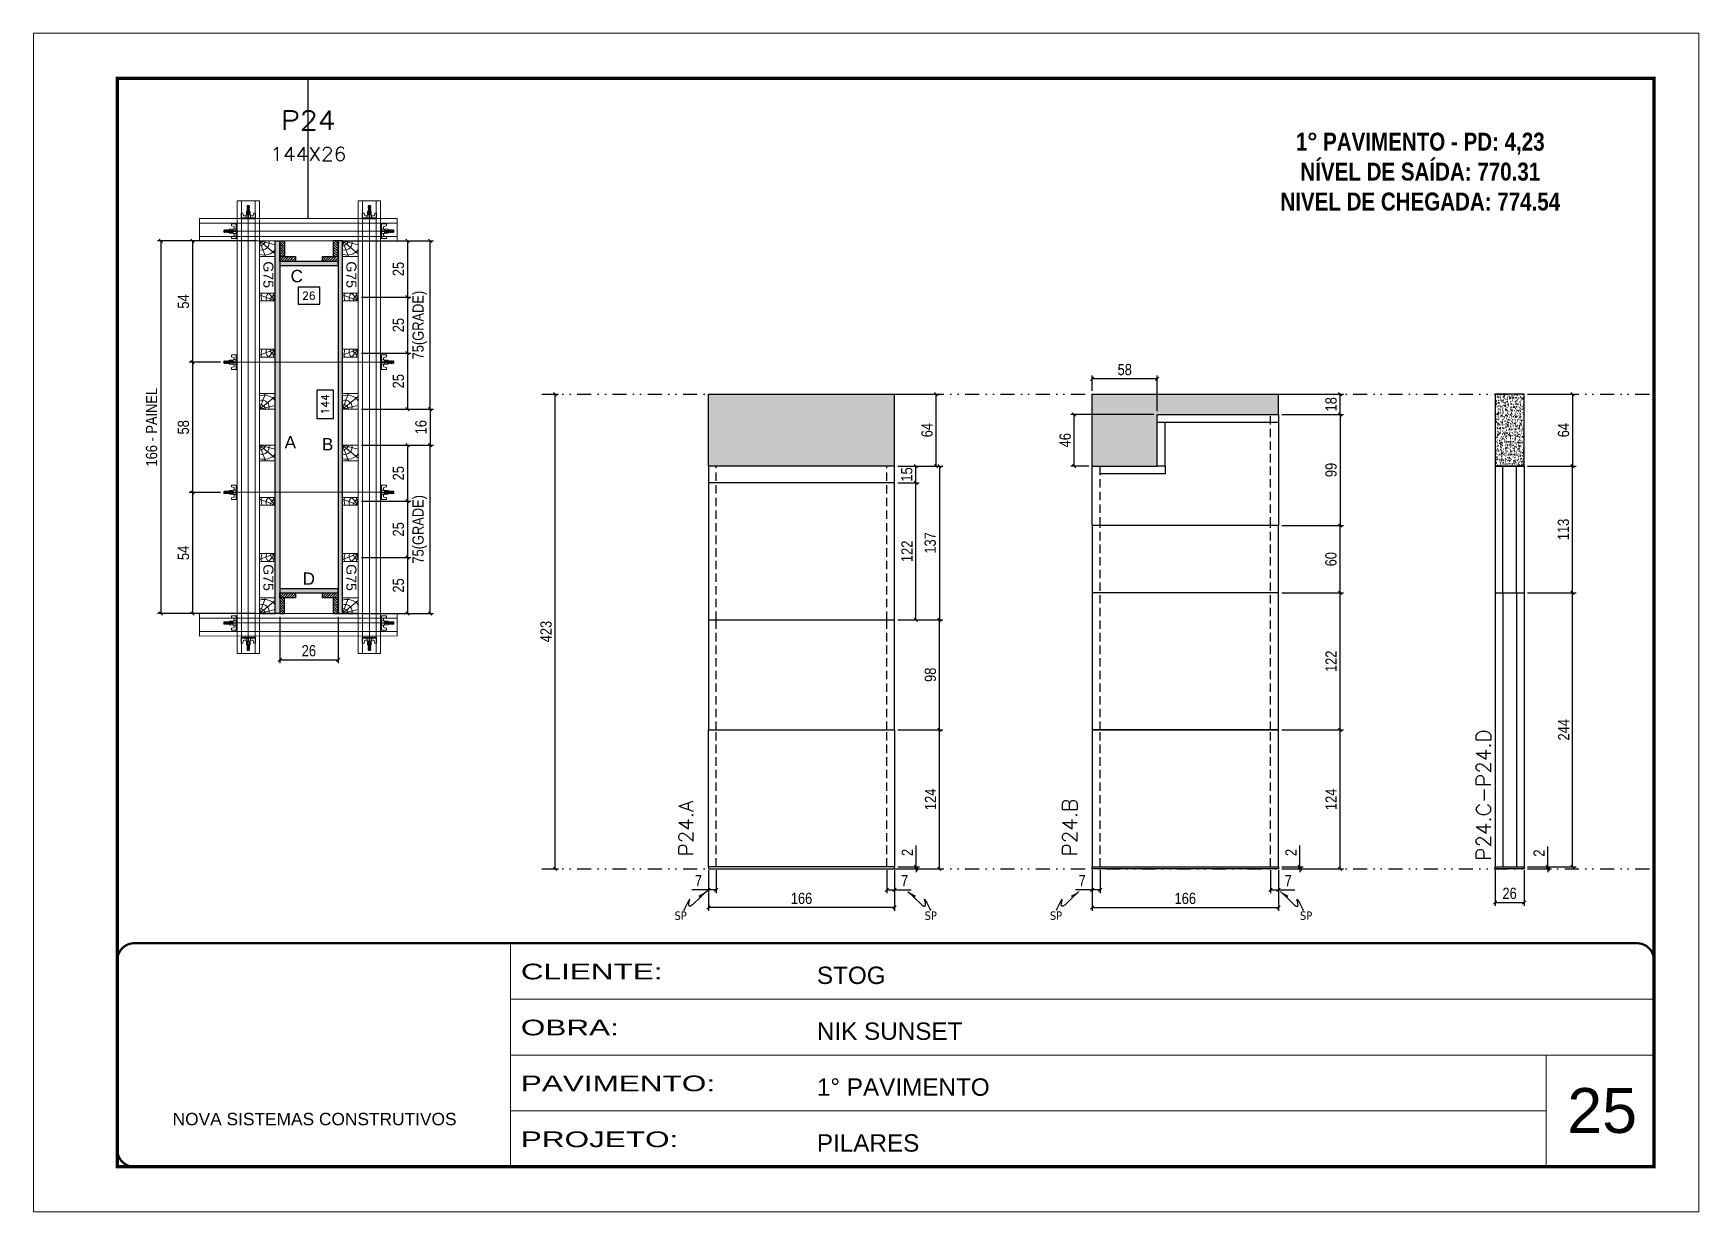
# Model space of a CAD drawing. Header units: millimetres. Extents: x 787 to 8287, y -592 to 17063.
# Drawn here: x 1425 to 2910, y 4003 to 5053 of the extents above; entities that cross this region are included whole.
import ezdxf
from ezdxf.enums import TextEntityAlignment as Align

# ---------------------------------------------------------------- set-up
doc = ezdxf.new("R2010")
doc.units = ezdxf.units.MM
for name, pattern in [('CONTINUO', [0]), ('DASHED', [0.75, 0.5, -0.25]), ('DIVIDE2', [0.625, 0.25, -0.125, 0, -0.125, 0, -0.125]), ('HIDDEN', [0.375, 0.25, -0.125])]:
    doc.linetypes.add(name, pattern=pattern)
for name, color, linetype, lineweight in [('CARIMBO', 255, 'Continuous', 9), ('Folhas', 255, 'Continuous', 9), ('Hachura', 251, 'Continuous', 9), ('Madeira', 126, 'Continuous', 18), ('Perfil Metálico', 224, 'Continuous', 18), ('SARRAFO DE PRESSAO', 251, 'DASHED', 9), ('Texto Seção', 7, 'Continuous', 15)]:
    doc.layers.add(name, color=color, linetype=linetype, lineweight=lineweight)
for name, color, linetype in [('CHAPA', 1, 'Continuous'), ('COTA', 241, 'Continuous'), ('Cota Seção (2x)', 241, 'Continuous'), ('MEIO_PONT', 93, 'Continuous'), ('NOMENCLATURA', 7, 'Continuous'), ('Nível', 160, 'Continuous'), ('Painéis', 200, 'Continuous'), ('SARR_2.2x7', 40, 'Continuous'), ('SARRAFO', 251, 'Continuous'), ('Sarrafo de Pressão', 42, 'HIDDEN'), ('texto', 7, 'Continuous'), ('Texto de Titulo', 7, 'Continuous'), ('Texto Qtd Sarr', 242, 'Continuous'), ('TEXTO_GERAL', 7, 'Continuous')]:
    doc.layers.add(name, color=color, linetype=linetype)
doc.styles.add('ARIAL', font='arial.ttf')
doc.styles.add('COTA TECNICA', font='techl___.ttf', dxfattribs={"height": 10})
doc.styles.add('COTA TECNICA 2X', font='techl___.ttf', dxfattribs={"height": 10})
doc.styles.add('COTA TECNICA-50', font='techl___.ttf', dxfattribs={"height": 10})
doc.styles.add('REGUA-120', font='ROMANS.shx', dxfattribs={"height": 15})
doc.styles.add('ROMANC', font='techb___.ttf', dxfattribs={"height": 2.5})
doc.styles.add('ROMANS', font='romans.shx')
doc.styles.add('SANSSERIF', font='sas_____.pfb')
doc.styles.get("Standard").update_dxf_attribs({"font": 'arial.ttf'})
doc.styles.add('Tecnologia', font='')
doc.styles.get('Tecnologia').set_extended_font_data('Forgotten Futurist')
doc.dimstyles.new('COTA PAINEL-50', dxfattribs={"dimtxt": 10, "dimasz": 3, "dimexe": 3, "dimexo": 3, "dimgap": 3, "dimtad": 1, "dimdec": 1, "dimzin": 12, "dimdsep": 46, "dimtxsty": 'COTA TECNICA-50', "dimblk1": 'OBLIQUE', "dimblk2": 'OBLIQUE', "dimsah": 1, "dimcen": 0.9, "dimclrd": 4, "dimclre": 4, "dimclrt": 240, "dimadec": 1, "dimazin": 3, "dimtfac": 1, "dimtdec": 1, "dimtmove": 0, "dimatfit": 3, "dimfxl": 0, "dimtolj": 1, "dimtzin": 12, "dimarcsym": 0})
doc.dimstyles.new('PAINEL', dxfattribs={"dimtxt": 10, "dimasz": 3, "dimexe": 3, "dimexo": 3, "dimgap": 3, "dimtad": 1, "dimdec": 1, "dimzin": 12, "dimdsep": 46, "dimtxsty": 'COTA TECNICA', "dimblk1": 'OBLIQUE', "dimblk2": 'OBLIQUE', "dimsah": 1, "dimcen": 0.9, "dimclrd": 4, "dimclre": 4, "dimclrt": 240, "dimadec": 1, "dimazin": 3, "dimtfac": 1, "dimtdec": 1, "dimtmove": 0, "dimatfit": 3, "dimfxl": 0, "dimtolj": 1, "dimtzin": 12, "dimarcsym": 0})
doc.dimstyles.new('SECAO PILAR', dxfattribs={"dimtxt": 10, "dimasz": 3, "dimexe": 3, "dimexo": 3, "dimgap": 3, "dimtad": 1, "dimdec": 1, "dimlfac": 0.5, "dimzin": 12, "dimdsep": 46, "dimtxsty": 'COTA TECNICA 2X', "dimblk1": 'OBLIQUE', "dimblk2": 'OBLIQUE', "dimsah": 1, "dimcen": 0.9, "dimclrd": 256, "dimclre": 256, "dimclrt": 256, "dimadec": 1, "dimazin": 3, "dimtfac": 1, "dimtdec": 1, "dimtmove": 0, "dimatfit": 3, "dimfxl": 0, "dimtolj": 1, "dimtzin": 12, "dimarcsym": 0})
doc.dimstyles.new('SECÇÃO 2', dxfattribs={"dimtxt": 7, "dimasz": 6, "dimexe": 0.18, "dimexo": 2, "dimgap": -4, "dimtad": 3, "dimdec": 1, "dimlfac": 0.5, "dimzin": 12, "dimdsep": 46, "dimtxsty": 'ROMANS', "dimblk": 'ARCHTICK', "dimcen": 0.09, "dimse1": 1, "dimse2": 1, "dimsd1": 1, "dimsd2": 1, "dimclrd": 180, "dimclre": 5, "dimclrt": 1, "dimadec": 0, "dimazin": 3, "dimtfac": 1, "dimtdec": 1, "dimtofl": 0, "dimtmove": 0, "dimatfit": 3, "dimldrblk": 'ARCHTICK', "dimfxl": 0, "dimtolj": 1, "dimtzin": 0, "dimarcsym": 0})
doc.dimstyles.get("Standard").update_dxf_attribs({"dimtxt": 0.18, "dimasz": 0.18, "dimexe": 0.18, "dimexo": 0.0625, "dimgap": 0.09, "dimtad": 0, "dimtih": 1, "dimtoh": 1, "dimdec": 4, "dimzin": 0, "dimdsep": 46, "dimtxsty": 'Standard', "dimcen": 0.09, "dimadec": 0, "dimazin": 0, "dimtfac": 1, "dimtdec": 4, "dimtofl": 0, "dimtmove": 0, "dimatfit": 3, "dimfxl": 0, "dimtolj": 1, "dimtzin": 0, "dimarcsym": 0})

msp = doc.modelspace()

# ---------------------------------------------------------------- texts
at = {"layer": 'CARIMBO', "style": 'ARIAL'}
msp.add_text('25', height=40, dxfattribs=at).set_placement((2793.36, 4072.84))
at = {"layer": 'NOMENCLATURA', "color": 2, "insert": (2662.24, 4990.83), "char_height": 16, "attachment_point": 2, "style": 'ROMANC'}
msp.add_mtext_dynamic_manual_height_columns('\\P1° PAVIMENTO - PD: 4,23\\PNÍVEL DE SAÍDA: 770.31\\PNIVEL DE CHEGADA: 774.54', width=328.3607, gutter_width=1, heights=[0], dxfattribs=at)
at = {"layer": 'texto', "color": 0, "char_height": 7.5, "attachment_point": 5}
for insert in [(2002.73, 4266.43), (2225.75, 4266.43), (2337.42, 4266.43), (2560.45, 4266.43)]:
    msp.add_mtext('{\\fTahoma|b0|i0|c0|p34;\\C4;SP}', dxfattribs=dict(at, insert=insert))
at = {"layer": 'Texto Seção', "char_height": 13, "width": 285.3299, "attachment_point": 7, "rotation": 90, "style": 'REGUA-120'}
for s, insert in [('P24.C-P24.D', (2725.22, 4315.51)), ('P24.A', (2014.03, 4319.35)), ('P24.B', (2356.2, 4319.35))]:
    msp.add_mtext(s, dxfattribs=dict(at, insert=insert))
at = {"layer": 'TEXTO_GERAL', "color": 0, "linetype": 'Continuous', "style": 'SANSSERIF'}
for p in [(1635.11, 4849.51), (1709.11, 4849.51), (1635.11, 4579.65), (1709.11, 4579.65)]:
    msp.add_text('G75', height=9, rotation=270, dxfattribs=at).set_placement(p, align=Align.MIDDLE_LEFT)
at = {"layer": 'TEXTO_GERAL', "style": 'ARIAL'}
for s, p in [('C', (1660.44, 4836.4)), ('A', (1654.69, 4688.28)), ('B', (1687.92, 4686.54)), ('D', (1671.11, 4566.76))]:
    msp.add_text(s, height=11, dxfattribs=at).set_placement(p, align=Align.MIDDLE_CENTER)

# ---------------------------------------------------------------- blocks, each defined once
blk = doc.blocks.new('9999999999')
at = {"color": 30, "linetype": 'CONTINUO'}
for p, q in [((98564.6, 34230.2), (98564.6, 34429.4)), ((98564.6, 34379.6), (99584, 34379.6)), ((98564.6, 34329.8), (99488, 34329.8)), ((99584, 34329.8), (99488, 34329.8)), ((99488, 34329.8), (99488, 34230.2)), ((98564.6, 34280), (99488, 34280))]:
    blk.add_line(p, q, dxfattribs=at)
at = {"color": 30, "linetype": 'CONTINUO', "const_width": 2}
blk.add_lwpolyline([(99584, 34230.2), (99584, 34414.4, 0.414214), (99569, 34429.4), (98229, 34429.4, 0.414214), (98214, 34414.4), (98214, 34245.2, 0.414214), (98229, 34230.2), (99584, 34230.2)], format="xyb", dxfattribs=at)
at = {"layer": 'Folhas'}
blk.add_lwpolyline([(98139, 34190.2), (99624, 34190.2), (99624, 35240.2), (98139, 35240.2)], close=True, dxfattribs=at)
at = {"layer": 'Folhas', "color": 30, "const_width": 3}
blk.add_lwpolyline([(98214, 34230.2), (99584, 34230.2), (99584, 35200.2), (98214, 35200.2)], close=True, dxfattribs=at)
at = {"color": 7, "linetype": 'Continuous', "ltscale": 5, "style": 'ARIAL'}
for s, height, p in [('STOG', 15.48, (98837.7, 34393.1)), ('NIK SUNSET', 15.48, (98837.7, 34343.3)), ('1° PAVIMENTO', 15.483, (98837.7, 34293.5)), ('NOVA SISTEMAS CONSTRUTIVOS', 11.059, (98263.2, 34267.2)), ('PILARES', 15.48, (98837.7, 34243.7))]:
    blk.add_text(s, height=height, dxfattribs=at).set_placement(p)
at = {"layer": 'Folhas', "color": 7, "style": 'Tecnologia', "width": 1.5}
for s, p in [('CLIENTE:', (98573.7, 34397.2)), ('OBRA:', (98573.7, 34347.3)), ('PAVIMENTO:', (98573.7, 34297.5)), ('PROJETO:', (98573.7, 34247.7))]:
    blk.add_text(s, height=14, dxfattribs=at).set_placement(p)
blk = doc.blocks.new('titulo1')
at = {"layer": 'Defpoints', "color": 252, "linetype": 'HIDDEN', "ltscale": 2}
blk.add_line((0, 0), (0, 125), dxfattribs=at)
at = {"layer": 'Defpoints', "style": 'ROMANS', "oblique": 15}
blk.add_attdef('FOLHA', text='', height=10, dxfattribs=at).set_placement((0, 15.6), align=Align.MIDDLE_CENTER)
at = {"layer": 'Texto Qtd Sarr', "color": 3, "style": 'ROMANS', "oblique": 15}
for tag, height, p in [('TITULO', 17, (0, 71.4)), ('SEÇÃO', 12, (0, 41.5))]:
    blk.add_attdef(tag, text='', height=height, dxfattribs=at).set_placement(p, align=Align.MIDDLE_CENTER)
blk = doc.blocks.new('*D80')
at = {"layer": 'Cota Seção (2x)', "color": 180, "lineweight": -2}
for p, q in [((1680.9, 4826.4), (1661.6, 4826.4)), ((1661.6, 4826.4), (1661.6, 4811.4)), ((1680.9, 4811.4), (1680.9, 4826.4)), ((1661.6, 4811.4), (1680.9, 4811.4))]:
    blk.add_line(p, q, dxfattribs=at)
at = {"layer": 'Defpoints', "color": 0}
for p in [(1645.2, 4828.4), (1697.2, 4828.4), (1645.2, 4807.4)]:
    blk.add_point(p, dxfattribs=at)
at = {"layer": 'Cota Seção (2x)', "color": 1, "insert": (1671.2, 4818.9), "char_height": 7, "attachment_point": 5, "style": 'ROMANS'}
blk.add_mtext('\\A1;26', dxfattribs=at)
blk = doc.blocks.new('_ArchTick')
at = {"color": 0, "linetype": 'ByBlock', "const_width": 0.15}
blk.add_lwpolyline([(-0.5, -0.5), (0.5, 0.5)], dxfattribs=at)
blk = doc.blocks.new('*D81')
at = {"layer": 'Cota Seção (2x)', "color": 180, "lineweight": -2}
for p, q in [((1693.2, 4734.8), (1678.2, 4734.8)), ((1678.2, 4734.8), (1678.2, 4709.5)), ((1693.2, 4709.5), (1693.2, 4734.8)), ((1678.2, 4709.5), (1693.2, 4709.5))]:
    blk.add_line(p, q, dxfattribs=at)
at = {"layer": 'Defpoints', "color": 0}
for p in [(1645.2, 4845.7), (1645.2, 4557.7), (1697.2, 4557.7)]:
    blk.add_point(p, dxfattribs=at)
at = {"layer": 'Cota Seção (2x)', "color": 1, "insert": (1685.7, 4722.1), "char_height": 7, "attachment_point": 5, "rotation": 90, "style": 'ROMANS'}
blk.add_mtext('\\A1;144', dxfattribs=at)
blk = doc.blocks.new('_Oblique')
at = {"color": 0, "linetype": 'ByBlock', "lineweight": -2}
blk.add_line((-0.5, -0.5), (0.5, 0.5), dxfattribs=at)
blk = doc.blocks.new('*D82')
at = {"layer": 'Cota Seção (2x)', "lineweight": -2}
for p, q in [((1624.2, 4867.7), (1536.1, 4867.7)), ((1539.1, 4867.7), (1539.1, 4535.7)), ((1624.3, 4535.7), (1536.1, 4535.7))]:
    blk.add_line(p, q, dxfattribs=at)
at = {"layer": 'Defpoints', "color": 0}
for p in [(1627.2, 4867.7), (1539.1, 4535.7), (1627.3, 4535.7)]:
    blk.add_point(p, dxfattribs=at)
at = {"layer": 'Cota Seção (2x)', "lineweight": -2, "xscale": 3, "yscale": 3, "zscale": 3}
for p, rotation in [((1539.1, 4867.7), 90), ((1539.1, 4535.7), 270)]:
    blk.add_blockref('_Oblique', p, dxfattribs=dict(at, rotation=rotation))
at = {"layer": 'Cota Seção (2x)', "insert": (1531, 4701.7), "char_height": 10, "attachment_point": 5, "rotation": 90, "style": 'COTA TECNICA 2X'}
blk.add_mtext('\\A1;166 - PAINEL', dxfattribs=at)
blk = doc.blocks.new('*D83')
at = {"layer": 'Cota Seção (2x)', "lineweight": -2}
for p, q in [((1624.2, 4867.7), (1564.5, 4867.7)), ((1567.5, 4867.7), (1567.5, 4759.6)), ((1592.4, 4759.6), (1564.5, 4759.6))]:
    blk.add_line(p, q, dxfattribs=at)
at = {"layer": 'Defpoints', "color": 0}
for p in [(1627.2, 4867.7), (1567.5, 4759.6), (1595.4, 4759.6)]:
    blk.add_point(p, dxfattribs=at)
at = {"layer": 'Cota Seção (2x)', "lineweight": -2, "xscale": 3, "yscale": 3, "zscale": 3}
for p, rotation in [((1567.5, 4867.7), 90), ((1567.5, 4759.6), 270)]:
    blk.add_blockref('_Oblique', p, dxfattribs=dict(at, rotation=rotation))
at = {"layer": 'Cota Seção (2x)', "insert": (1559.4, 4813.7), "char_height": 10, "attachment_point": 5, "rotation": 90, "style": 'COTA TECNICA 2X'}
blk.add_mtext('\\A1;54', dxfattribs=at)
blk = doc.blocks.new('*D84')
at = {"layer": 'Cota Seção (2x)', "lineweight": -2}
for p, q in [((1592.4, 4643.6), (1564.5, 4643.6)), ((1567.5, 4643.6), (1567.5, 4535.7)), ((1624.2, 4535.7), (1564.5, 4535.7))]:
    blk.add_line(p, q, dxfattribs=at)
at = {"layer": 'Defpoints', "color": 0}
for p in [(1595.4, 4643.6), (1567.5, 4535.7), (1627.2, 4535.7)]:
    blk.add_point(p, dxfattribs=at)
at = {"layer": 'Cota Seção (2x)', "lineweight": -2, "xscale": 3, "yscale": 3, "zscale": 3}
for p, rotation in [((1567.5, 4643.6), 90), ((1567.5, 4535.7), 270)]:
    blk.add_blockref('_Oblique', p, dxfattribs=dict(at, rotation=rotation))
at = {"layer": 'Cota Seção (2x)', "insert": (1559.4, 4589.7), "char_height": 10, "attachment_point": 5, "rotation": 90, "style": 'COTA TECNICA 2X'}
blk.add_mtext('\\A1;54', dxfattribs=at)
blk = doc.blocks.new('*D128')
at = {"layer": 'Cota Seção (2x)', "lineweight": -2}
for p, q in [((1704.2, 4867.7), (1762.1, 4867.7)), ((1759.1, 4867.7), (1759.1, 4817.7)), ((1718.2, 4817.7), (1762.1, 4817.7))]:
    blk.add_line(p, q, dxfattribs=at)
at = {"layer": 'Defpoints', "color": 0}
for p in [(1701.2, 4867.7), (1715.2, 4817.7), (1759.1, 4817.7)]:
    blk.add_point(p, dxfattribs=at)
at = {"layer": 'Cota Seção (2x)', "lineweight": -2, "xscale": 3, "yscale": 3, "zscale": 3}
for p, rotation in [((1759.1, 4867.7), 90), ((1759.1, 4817.7), 270)]:
    blk.add_blockref('_Oblique', p, dxfattribs=dict(at, rotation=rotation))
at = {"layer": 'Cota Seção (2x)', "insert": (1751, 4842.7), "char_height": 10, "attachment_point": 5, "rotation": 90, "style": 'COTA TECNICA 2X'}
blk.add_mtext('\\A1;25', dxfattribs=at)
blk = doc.blocks.new('C')
at = {"layer": 'Hachura', "color": 0}
for p, q in [((0, 3.22), (0, -3.22)), ((0.45, 3.22), (0, 3.22)), ((0.46, 3.16), (0, 3.16)), ((0.46, 3.05), (0, 3.05)), ((0.46, 2.88), (0, 2.88)), ((0, 2.75), (0, -1.16)), ((0.46, 2.65), (0, 2.65)), ((0.46, 2.23), (0, 2.23)), ((0.46, 1.51), (0, 1.51)), ((0.39, 0.49), (0.17, 0.49)), ((0.45, -3.23), (0.45, 3.22)), ((0.45, 3.22), (2.58, 3.22)), ((1.74, 0.97), (0.45, 0.97)), ((1.45, 0.1), (0.45, 0.1)), ((1.35, 1.94), (1.35, 0.96)), ((2.58, 2.39), (1.47, 2.09)), ((1.74, -0.97), (1.74, 0.97)), ((1.74, 0.97), (1.74, 0.84)), ((1.74, 0.97), (1.74, 0.84)), ((1.74, 0.84), (3.35, 0.84)), ((3.35, 0.45), (1.74, 0.45)), ((2.58, 3.22), (2.58, 2.39)), ((3.32, 0.84), (3.32, -0.84)), ((3.35, 0.84), (3.35, -0.84)), ((3.68, 0.45), (3.35, 0.45)), ((3.84, -0.52), (3.35, 0.45)), ((3.35, 0.06), (3.67, -0.57)), ((3.68, 0.45), (4.16, -0.52)), ((3.72, 0.5), (4.25, -0.57)), ((4.37, -0.55), (3.83, 0.53)), ((4.15, 0.45), (3.93, 0.45)), ((4.42, -0.52), (3.93, 0.45)), ((4.15, 0.45), (4.26, 0.45)), ((4.26, 0.45), (4.74, -0.52)), ((4.3, 0.5), (4.83, -0.57)), ((4.95, -0.55), (4.41, 0.53)), ((4.51, 0.45), (4.84, 0.45)), ((5, -0.52), (4.51, 0.45)), ((4.84, 0.45), (5.32, -0.52)), ((4.88, 0.5), (5.41, -0.57)), ((5.53, -0.55), (4.99, 0.53)), ((5.58, -0.52), (5.09, 0.45)), ((5.42, 0.45), (5.09, 0.45)), ((5.58, -0.52), (5.09, 0.45)), ((5.42, 0.45), (5.74, -0.19)), ((5.46, 0.5), (5.74, -0.07)), ((5.74, 0.19), (5.57, 0.53)), ((5.74, 0.32), (5.68, 0.45)), ((5.68, 0.45), (5.74, 0.45)), ((5.74, 0.45), (5.9, 0.29)), ((5.74, 0.45), (5.74, -0.52)), ((5.9, -0.36), (5.9, 0.29)), ((0.45, 0), (0, 0)), ((0.46, -1.52), (0, -1.52)), ((0.46, -2.23), (0, -2.23)), ((0.46, -2.65), (0, -2.65)), ((0.46, -2.88), (0, -2.88)), ((0.46, -3.05), (0, -3.05)), ((0.46, -3.16), (0, -3.16)), ((0, -3.22), (2.57, -3.22)), ((0.08, -0.48), (0.29, -0.48)), ((0.29, -0.48), (0.4, -0.48)), ((0.45, 0), (0.45, -0.97)), ((0.45, -0.16), (1.45, -0.16)), ((0.45, -0.65), (0.45, -0.32)), ((0.45, -3.23), (0.45, -0.65)), ((0.45, -0.97), (1.74, -0.97)), ((1.35, -1.94), (1.35, -0.97)), ((2.58, -2.39), (1.47, -2.1)), ((3.35, -0.32), (1.74, -0.32)), ((3.35, -0.84), (1.74, -0.84)), ((2.58, -3.23), (2.58, -2.39)), ((3.35, -0.07), (3.58, -0.52)), ((3.35, -0.52), (3.58, -0.52)), ((3.84, -0.52), (4.16, -0.52)), ((4.42, -0.52), (4.74, -0.52)), ((4.63, -0.52), (4.74, -0.52)), ((5, -0.52), (5.32, -0.52)), ((5.58, -0.52), (5.74, -0.52)), ((5.74, -0.52), (5.9, -0.36)), ((5.74, -0.52), (5.74, -0.52))]:
    blk.add_line(p, q, dxfattribs=at)
for centre, radius, start, end in [((1.52, 1.94), 0.161, 104.74356, 180), ((1.44, -0.03), 0.129, 272.69497, 87.30503), ((3.81, 0.39), 0.143, 25.56881, 154.43119), ((4.39, 0.39), 0.143, 25.56881, 154.43119), ((4.97, 0.39), 0.143, 25.56881, 154.43119), ((5.55, 0.39), 0.143, 25.56881, 154.43119), ((0.17, -0.37), 0.174, 221.74404, 317.85924), ((1.52, -1.94), 0.161, 180, 255.25644), ((3.71, -0.4), 0.174, 222.14076, 318.25596), ((4.29, -0.4), 0.174, 222.14076, 318.25596), ((4.87, -0.4), 0.174, 222.14076, 318.25596), ((5.45, -0.4), 0.174, 222.14076, 318.25596), ((5.61, -0.4), 0.174, 317.85924, 318.25596)]:
    blk.add_arc(centre, radius, start, end, dxfattribs=at)
blk = doc.blocks.new('*D1162')
at = {"layer": 'Cota Seção (2x)', "lineweight": -2}
for p, q in [((1592.4, 4759.6), (1564.5, 4759.6)), ((1567.5, 4759.6), (1567.5, 4643.6)), ((1592.4, 4643.6), (1564.5, 4643.6))]:
    blk.add_line(p, q, dxfattribs=at)
at = {"layer": 'Defpoints', "color": 0}
for p in [(1595.4, 4759.6), (1567.5, 4643.6), (1595.4, 4643.6)]:
    blk.add_point(p, dxfattribs=at)
at = {"layer": 'Cota Seção (2x)', "lineweight": -2, "xscale": 3, "yscale": 3, "zscale": 3}
for p, rotation in [((1567.5, 4759.6), 90), ((1567.5, 4643.6), 270)]:
    blk.add_blockref('_Oblique', p, dxfattribs=dict(at, rotation=rotation))
at = {"layer": 'Cota Seção (2x)', "insert": (1559.3, 4701.6), "char_height": 10, "attachment_point": 5, "rotation": 90, "style": 'COTA TECNICA 2X'}
blk.add_mtext('\\A1;58', dxfattribs=at)
blk = doc.blocks.new('PONTALETE')
at = {"layer": 'Madeira'}
for q in [(2.71, 7), (7, 5.76), (7, 1.74)]:
    blk.add_line((0, 0), q, dxfattribs=at)
blk.add_lwpolyline([(0, 0), (7, 0), (7, 7), (0, 7)], close=True, dxfattribs=at)
for centre, radius, start, end in [((2.04, 0.06), 6.23, 37.28179, 109.09128), ((1.09, 0.9), 3.19, 343.60304, 109.98471), ((-0.21, -0.78), 3.09, 14.63219, 86.0383)]:
    blk.add_arc(centre, radius, start, end, dxfattribs=at)
blk = doc.blocks.new('MEIO PONTALETE')
at = {"layer": 'Madeira'}
for q in [(2.71, 7), (3.5, 2.88), (3.5, 0.87)]:
    blk.add_line((0, 0), q, dxfattribs=at)
blk.add_lwpolyline([(0, 0), (3.5, 0), (3.5, 7), (0, 7)], close=True, dxfattribs=at)
for centre, radius, start, end in [((2.04, 0.06), 6.23, 76.44987, 109.09128), ((1.09, 0.9), 3.19, 40.90626, 109.98471), ((-0.21, -0.78), 3.09, 14.63219, 86.0383)]:
    blk.add_arc(centre, radius, start, end, dxfattribs=at)
blk = doc.blocks.new('*D1163')
at = {"layer": 'Cota Seção (2x)', "lineweight": -2}
for p, q in [((1718.2, 4817.7), (1762.1, 4817.7)), ((1759.1, 4817.7), (1759.1, 4767.7)), ((1718.2, 4767.7), (1762.1, 4767.7))]:
    blk.add_line(p, q, dxfattribs=at)
at = {"layer": 'Defpoints', "color": 0}
for p in [(1715.2, 4817.7), (1715.2, 4767.7), (1759.1, 4767.7)]:
    blk.add_point(p, dxfattribs=at)
at = {"layer": 'Cota Seção (2x)', "lineweight": -2, "xscale": 3, "yscale": 3, "zscale": 3}
for p, rotation in [((1759.1, 4817.7), 90), ((1759.1, 4767.7), 270)]:
    blk.add_blockref('_Oblique', p, dxfattribs=dict(at, rotation=rotation))
at = {"layer": 'Cota Seção (2x)', "insert": (1751, 4792.7), "char_height": 10, "attachment_point": 5, "rotation": 90, "style": 'COTA TECNICA 2X'}
blk.add_mtext('\\A1;25', dxfattribs=at)
blk = doc.blocks.new('*D1164')
at = {"layer": 'Cota Seção (2x)', "lineweight": -2}
for p, q in [((1718.2, 4767.7), (1762.1, 4767.7)), ((1759.1, 4767.7), (1759.1, 4717.7)), ((1718.2, 4717.7), (1762.1, 4717.7))]:
    blk.add_line(p, q, dxfattribs=at)
at = {"layer": 'Defpoints', "color": 0}
for p in [(1715.2, 4767.7), (1715.2, 4717.7), (1759.1, 4717.7)]:
    blk.add_point(p, dxfattribs=at)
at = {"layer": 'Cota Seção (2x)', "lineweight": -2, "xscale": 3, "yscale": 3, "zscale": 3}
for p, rotation in [((1759.1, 4767.7), 90), ((1759.1, 4717.7), 270)]:
    blk.add_blockref('_Oblique', p, dxfattribs=dict(at, rotation=rotation))
at = {"layer": 'Cota Seção (2x)', "insert": (1751, 4742.7), "char_height": 10, "attachment_point": 5, "rotation": 90, "style": 'COTA TECNICA 2X'}
blk.add_mtext('\\A1;25', dxfattribs=at)
blk = doc.blocks.new('*D1165')
at = {"layer": 'Cota Seção (2x)', "lineweight": -2}
for p, q in [((1718.2, 4685.7), (1762.1, 4685.7)), ((1759.1, 4685.7), (1759.1, 4635.7)), ((1718.2, 4635.7), (1762.1, 4635.7))]:
    blk.add_line(p, q, dxfattribs=at)
at = {"layer": 'Defpoints', "color": 0}
for p in [(1715.2, 4685.7), (1715.2, 4635.7), (1759.1, 4635.7)]:
    blk.add_point(p, dxfattribs=at)
at = {"layer": 'Cota Seção (2x)', "lineweight": -2, "xscale": 3, "yscale": 3, "zscale": 3}
for p, rotation in [((1759.1, 4685.7), 90), ((1759.1, 4635.7), 270)]:
    blk.add_blockref('_Oblique', p, dxfattribs=dict(at, rotation=rotation))
at = {"layer": 'Cota Seção (2x)', "insert": (1751, 4660.7), "char_height": 10, "attachment_point": 5, "rotation": 90, "style": 'COTA TECNICA 2X'}
blk.add_mtext('\\A1;25', dxfattribs=at)
blk = doc.blocks.new('*D1166')
at = {"layer": 'Cota Seção (2x)', "lineweight": -2}
for p, q in [((1718.2, 4635.7), (1762.1, 4635.7)), ((1759.1, 4635.7), (1759.1, 4585.7)), ((1718.2, 4585.7), (1762.1, 4585.7))]:
    blk.add_line(p, q, dxfattribs=at)
at = {"layer": 'Defpoints', "color": 0}
for p in [(1715.2, 4635.7), (1715.2, 4585.7), (1759.1, 4585.7)]:
    blk.add_point(p, dxfattribs=at)
at = {"layer": 'Cota Seção (2x)', "lineweight": -2, "xscale": 3, "yscale": 3, "zscale": 3}
for p, rotation in [((1759.1, 4635.7), 90), ((1759.1, 4585.7), 270)]:
    blk.add_blockref('_Oblique', p, dxfattribs=dict(at, rotation=rotation))
at = {"layer": 'Cota Seção (2x)', "insert": (1751, 4610.7), "char_height": 10, "attachment_point": 5, "rotation": 90, "style": 'COTA TECNICA 2X'}
blk.add_mtext('\\A1;25', dxfattribs=at)
blk = doc.blocks.new('*D1167')
at = {"layer": 'Cota Seção (2x)', "lineweight": -2}
for p, q in [((1718.2, 4585.7), (1762.1, 4585.7)), ((1759.1, 4585.7), (1759.1, 4535.7)), ((1718.2, 4535.7), (1762.1, 4535.7))]:
    blk.add_line(p, q, dxfattribs=at)
at = {"layer": 'Defpoints', "color": 0}
for p in [(1715.2, 4585.7), (1715.2, 4535.7), (1759.1, 4535.7)]:
    blk.add_point(p, dxfattribs=at)
at = {"layer": 'Cota Seção (2x)', "lineweight": -2, "xscale": 3, "yscale": 3, "zscale": 3}
for p, rotation in [((1759.1, 4585.7), 90), ((1759.1, 4535.7), 270)]:
    blk.add_blockref('_Oblique', p, dxfattribs=dict(at, rotation=rotation))
at = {"layer": 'Cota Seção (2x)', "insert": (1751, 4560.7), "char_height": 10, "attachment_point": 5, "rotation": 90, "style": 'COTA TECNICA 2X'}
blk.add_mtext('\\A1;25', dxfattribs=at)
blk = doc.blocks.new('*D1168')
at = {"layer": 'Cota Seção (2x)', "lineweight": -2}
for p, q in [((1718.2, 4685.7), (1782.3, 4685.7)), ((1779.3, 4535.7), (1779.3, 4685.7)), ((1718.2, 4535.7), (1782.3, 4535.7))]:
    blk.add_line(p, q, dxfattribs=at)
at = {"layer": 'Defpoints', "color": 0}
for p in [(1715.2, 4685.7), (1779.3, 4685.7), (1715.2, 4535.7)]:
    blk.add_point(p, dxfattribs=at)
at = {"layer": 'Cota Seção (2x)', "lineweight": -2, "xscale": 3, "yscale": 3, "zscale": 3}
for p, rotation in [((1779.3, 4685.7), 90), ((1779.3, 4535.7), 270)]:
    blk.add_blockref('_Oblique', p, dxfattribs=dict(at, rotation=rotation))
at = {"layer": 'Cota Seção (2x)', "insert": (1770.1, 4610.7), "char_height": 10, "attachment_point": 5, "rotation": 90, "style": 'COTA TECNICA 2X'}
blk.add_mtext('\\A1;75(GRADE)', dxfattribs=at)
blk = doc.blocks.new('*D1169')
at = {"layer": 'Cota Seção (2x)', "lineweight": -2}
for p, q in [((1718.2, 4867.7), (1782.3, 4867.7)), ((1779.3, 4717.7), (1779.3, 4867.7)), ((1718.2, 4717.7), (1782.3, 4717.7))]:
    blk.add_line(p, q, dxfattribs=at)
at = {"layer": 'Defpoints', "color": 0}
for p in [(1715.2, 4867.7), (1779.3, 4867.7), (1715.2, 4717.7)]:
    blk.add_point(p, dxfattribs=at)
at = {"layer": 'Cota Seção (2x)', "lineweight": -2, "xscale": 3, "yscale": 3, "zscale": 3}
for p, rotation in [((1779.3, 4867.7), 90), ((1779.3, 4717.7), 270)]:
    blk.add_blockref('_Oblique', p, dxfattribs=dict(at, rotation=rotation))
at = {"layer": 'Cota Seção (2x)', "insert": (1770.1, 4792.7), "char_height": 10, "attachment_point": 5, "rotation": 90, "style": 'COTA TECNICA 2X'}
blk.add_mtext('\\A1;75(GRADE)', dxfattribs=at)
blk = doc.blocks.new('*D1170')
at = {"layer": 'Cota Seção (2x)', "lineweight": -2}
for p, q in [((1645.2, 4532.7), (1645.2, 4491.4)), ((1697.2, 4532.7), (1697.2, 4491.4)), ((1645.2, 4494.4), (1697.2, 4494.4))]:
    blk.add_line(p, q, dxfattribs=at)
at = {"layer": 'Defpoints', "color": 0}
for p in [(1645.2, 4535.7), (1697.2, 4535.7), (1697.2, 4494.4)]:
    blk.add_point(p, dxfattribs=at)
at = {"layer": 'Cota Seção (2x)', "lineweight": -2, "xscale": 3, "yscale": 3, "zscale": 3, "rotation": 180}
blk.add_blockref('_Oblique', (1645.2, 4494.4), dxfattribs=at)
at = {"layer": 'Cota Seção (2x)', "lineweight": -2, "xscale": 3, "yscale": 3, "zscale": 3}
blk.add_blockref('_Oblique', (1697.2, 4494.4), dxfattribs=at)
at = {"layer": 'Cota Seção (2x)', "insert": (1671.2, 4502.5), "char_height": 10, "attachment_point": 5, "style": 'COTA TECNICA 2X'}
blk.add_mtext('\\A1;26', dxfattribs=at)
blk = doc.blocks.new('*D1171')
at = {"layer": 'Cota Seção (2x)', "lineweight": -2}
for p, q in [((1718.2, 4717.7), (1782.3, 4717.7)), ((1779.3, 4717.7), (1779.3, 4685.7)), ((1718.2, 4685.7), (1782.3, 4685.7))]:
    blk.add_line(p, q, dxfattribs=at)
at = {"layer": 'Defpoints', "color": 0}
for p in [(1715.2, 4717.7), (1715.2, 4685.7), (1779.3, 4685.7)]:
    blk.add_point(p, dxfattribs=at)
at = {"layer": 'Cota Seção (2x)', "lineweight": -2, "xscale": 3, "yscale": 3, "zscale": 3}
for p, rotation in [((1779.3, 4717.7), 90), ((1779.3, 4685.7), 270)]:
    blk.add_blockref('_Oblique', p, dxfattribs=dict(at, rotation=rotation))
at = {"layer": 'Cota Seção (2x)', "insert": (1771.2, 4701.7), "char_height": 10, "attachment_point": 5, "rotation": 90, "style": 'COTA TECNICA 2X'}
blk.add_mtext('\\A1;16', dxfattribs=at)
blk = doc.blocks.new('*D1318')
at = {"layer": 'COTA', "color": 4, "lineweight": -2}
for p, q in [((1882, 4731.1), (1893.9, 4731.1)), ((1890.9, 4308.1), (1890.9, 4731.1)), ((1882, 4308.1), (1893.9, 4308.1))]:
    blk.add_line(p, q, dxfattribs=at)
at = {"layer": 'Defpoints', "color": 0}
for p in [(1879, 4731.1), (1890.9, 4731.1), (1879, 4308.1)]:
    blk.add_point(p, dxfattribs=at)
at = {"layer": 'COTA', "color": 4, "lineweight": -2, "xscale": 3, "yscale": 3, "zscale": 3}
for p, rotation in [((1890.9, 4731.1), 90), ((1890.9, 4308.1), 270)]:
    blk.add_blockref('_Oblique', p, dxfattribs=dict(at, rotation=rotation))
at = {"layer": 'COTA', "color": 240, "insert": (1882.7, 4519.6), "char_height": 10, "attachment_point": 5, "rotation": 90, "style": 'COTA TECNICA-50'}
blk.add_mtext('\\A1;423', dxfattribs=at)
blk = doc.blocks.new('*D625')
at = {"layer": 'COTA', "color": 4, "lineweight": -2}
for p, q in [((2027.5, 4307.1), (2027.5, 4270.7)), ((2193.5, 4307.1), (2193.5, 4270.7)), ((2193.5, 4273.7), (2027.5, 4273.7))]:
    blk.add_line(p, q, dxfattribs=at)
at = {"layer": 'Defpoints', "color": 0}
for p in [(2027.5, 4310.1), (2193.5, 4310.1), (2027.5, 4273.7)]:
    blk.add_point(p, dxfattribs=at)
at = {"layer": 'COTA', "color": 4, "lineweight": -2, "xscale": 3, "yscale": 3, "zscale": 3, "rotation": 180}
blk.add_blockref('_Oblique', (2027.5, 4273.7), dxfattribs=at)
at = {"layer": 'COTA', "color": 4, "lineweight": -2, "xscale": 3, "yscale": 3, "zscale": 3}
blk.add_blockref('_Oblique', (2193.5, 4273.7), dxfattribs=at)
at = {"layer": 'COTA', "color": 240, "insert": (2110.5, 4281.8), "char_height": 10, "attachment_point": 5, "style": 'COTA TECNICA'}
blk.add_mtext('\\A1;166', dxfattribs=at)
blk = doc.blocks.new('*D626')
at = {"layer": 'COTA', "color": 4, "lineweight": -2}
for p, q in [((2186.5, 4307.1), (2186.5, 4286.6)), ((2193.5, 4305.1), (2193.5, 4286.6)), ((2186.5, 4289.6), (2193.5, 4289.6)), ((2193.5, 4289.6), (2208.2, 4289.6))]:
    blk.add_line(p, q, dxfattribs=at)
at = {"layer": 'Defpoints', "color": 0}
for p in [(2186.5, 4310.1), (2193.5, 4308.1), (2193.5, 4289.6)]:
    blk.add_point(p, dxfattribs=at)
at = {"layer": 'COTA', "color": 4, "lineweight": -2, "xscale": 3, "yscale": 3, "zscale": 3, "rotation": 180}
blk.add_blockref('_Oblique', (2186.5, 4289.6), dxfattribs=at)
at = {"layer": 'COTA', "color": 4, "lineweight": -2, "xscale": 3, "yscale": 3, "zscale": 3}
blk.add_blockref('_Oblique', (2193.5, 4289.6), dxfattribs=at)
at = {"layer": 'COTA', "color": 240, "insert": (2202.4, 4297.7), "char_height": 10, "attachment_point": 5, "style": 'COTA TECNICA-50'}
blk.add_mtext('\\A1;7', dxfattribs=at)
blk = doc.blocks.new('*D627')
at = {"layer": 'COTA', "color": 4, "lineweight": -2}
for p, q in [((2034.5, 4307.1), (2034.5, 4286.6)), ((2027.5, 4305.1), (2027.5, 4286.6)), ((2027.5, 4289.6), (2012.8, 4289.6)), ((2034.5, 4289.6), (2027.5, 4289.6))]:
    blk.add_line(p, q, dxfattribs=at)
at = {"layer": 'Defpoints', "color": 0}
for p in [(2027.5, 4308.1), (2034.5, 4310.1), (2027.5, 4289.6)]:
    blk.add_point(p, dxfattribs=at)
at = {"layer": 'COTA', "color": 4, "lineweight": -2, "xscale": 3, "yscale": 3, "zscale": 3, "rotation": 180}
blk.add_blockref('_Oblique', (2027.5, 4289.6), dxfattribs=at)
at = {"layer": 'COTA', "color": 4, "lineweight": -2, "xscale": 3, "yscale": 3, "zscale": 3}
blk.add_blockref('_Oblique', (2034.5, 4289.6), dxfattribs=at)
at = {"layer": 'COTA', "color": 240, "insert": (2018.6, 4297.7), "char_height": 10, "attachment_point": 5, "style": 'COTA TECNICA-50'}
blk.add_mtext('\\A1;7', dxfattribs=at)
blk = doc.blocks.new('*D628')
at = {"layer": 'COTA', "color": 4, "linetype": 'ByBlock', "lineweight": -2}
for p, q in [((2196.5, 4432.1), (2236.5, 4432.1)), ((2233.5, 4308.1), (2233.5, 4432.1)), ((2196.5, 4308.1), (2236.5, 4308.1))]:
    blk.add_line(p, q, dxfattribs=at)
at = {"layer": 'Defpoints', "color": 0, "linetype": 'ByBlock'}
for p in [(2193.5, 4432.1), (2233.5, 4432.1), (2193.5, 4308.1)]:
    blk.add_point(p, dxfattribs=at)
at = {"layer": 'COTA', "color": 4, "linetype": 'ByBlock', "lineweight": -2, "xscale": 3, "yscale": 3, "zscale": 3}
for p, rotation in [((2233.5, 4432.1), 90), ((2233.5, 4308.1), 270)]:
    blk.add_blockref('_Oblique', p, dxfattribs=dict(at, rotation=rotation))
at = {"layer": 'COTA', "color": 240, "linetype": 'ByBlock', "insert": (2225.5, 4370.1), "char_height": 10, "attachment_point": 5, "rotation": 90, "style": 'COTA TECNICA'}
blk.add_mtext('\\A1;124', dxfattribs=at)
blk = doc.blocks.new('*D629')
at = {"layer": 'COTA', "color": 4, "lineweight": -2}
for p, q in [((2212.8, 4310.1), (2212.8, 4328.9)), ((2196.5, 4310.1), (2215.8, 4310.1)), ((2196.5, 4308.1), (2215.8, 4308.1)), ((2212.8, 4308.1), (2212.8, 4310.1)), ((2212.8, 4308.1), (2212.8, 4305.1))]:
    blk.add_line(p, q, dxfattribs=at)
at = {"layer": 'Defpoints', "color": 0}
for p in [(2193.5, 4310.1), (2193.5, 4308.1), (2212.8, 4308.1)]:
    blk.add_point(p, dxfattribs=at)
at = {"layer": 'COTA', "color": 4, "lineweight": -2, "xscale": 3, "yscale": 3, "zscale": 3}
for p, rotation in [((2212.8, 4310.1), 270), ((2212.8, 4308.1), 90)]:
    blk.add_blockref('_Oblique', p, dxfattribs=dict(at, rotation=rotation))
at = {"layer": 'COTA', "color": 240, "insert": (2204.8, 4322.8), "char_height": 10, "attachment_point": 5, "rotation": 90, "style": 'COTA TECNICA-50'}
blk.add_mtext('\\A1;2', dxfattribs=at)
blk = doc.blocks.new('*D630')
at = {"layer": 'COTA', "color": 4, "linetype": 'ByBlock', "lineweight": -2}
for p, q in [((2196.5, 4432.1), (2236.5, 4432.1)), ((2233.5, 4308.1), (2233.5, 4432.1)), ((2196.5, 4308.1), (2236.5, 4308.1))]:
    blk.add_line(p, q, dxfattribs=at)
at = {"layer": 'Defpoints', "color": 0, "linetype": 'ByBlock'}
for p in [(2193.5, 4432.1), (2233.5, 4432.1), (2193.5, 4308.1)]:
    blk.add_point(p, dxfattribs=at)
at = {"layer": 'COTA', "color": 4, "linetype": 'ByBlock', "lineweight": -2, "xscale": 3, "yscale": 3, "zscale": 3}
for p, rotation in [((2233.5, 4432.1), 90), ((2233.5, 4308.1), 270)]:
    blk.add_blockref('_Oblique', p, dxfattribs=dict(at, rotation=rotation))
at = {"layer": 'COTA', "color": 240, "linetype": 'ByBlock', "insert": (2225.5, 4370.1), "char_height": 10, "attachment_point": 5, "rotation": 90, "style": 'COTA TECNICA'}
blk.add_mtext('\\A1;124', dxfattribs=at)
blk = doc.blocks.new('*D631')
at = {"layer": 'COTA', "color": 4, "lineweight": -2}
for p, q in [((2196.5, 4530.1), (2236.5, 4530.1)), ((2233.5, 4432.1), (2233.5, 4530.1)), ((2196.5, 4432.1), (2236.5, 4432.1))]:
    blk.add_line(p, q, dxfattribs=at)
at = {"layer": 'Defpoints', "color": 0}
for p in [(2193.5, 4530.1), (2233.5, 4530.1), (2193.5, 4432.1)]:
    blk.add_point(p, dxfattribs=at)
at = {"layer": 'COTA', "color": 4, "lineweight": -2, "xscale": 3, "yscale": 3, "zscale": 3}
for p, rotation in [((2233.5, 4530.1), 90), ((2233.5, 4432.1), 270)]:
    blk.add_blockref('_Oblique', p, dxfattribs=dict(at, rotation=rotation))
at = {"layer": 'COTA', "color": 240, "insert": (2225.4, 4481.1), "char_height": 10, "attachment_point": 5, "rotation": 90, "style": 'COTA TECNICA-50'}
blk.add_mtext('\\A1;98', dxfattribs=at)
blk = doc.blocks.new('*D632')
at = {"layer": 'COTA', "color": 4, "lineweight": -2}
for p, q in [((2162.5, 4731.1), (2233.5, 4731.1)), ((2230.5, 4667.1), (2230.5, 4731.1)), ((2196.5, 4667.1), (2233.5, 4667.1))]:
    blk.add_line(p, q, dxfattribs=at)
at = {"layer": 'Defpoints', "color": 0}
for p in [(2159.5, 4731.1), (2230.5, 4731.1), (2193.5, 4667.1)]:
    blk.add_point(p, dxfattribs=at)
at = {"layer": 'COTA', "color": 4, "lineweight": -2, "xscale": 3, "yscale": 3, "zscale": 3}
for p, rotation in [((2230.5, 4731.1), 90), ((2230.5, 4667.1), 270)]:
    blk.add_blockref('_Oblique', p, dxfattribs=dict(at, rotation=rotation))
at = {"layer": 'COTA', "color": 240, "insert": (2222.4, 4699.1), "char_height": 10, "attachment_point": 5, "rotation": 90, "style": 'COTA TECNICA-50'}
blk.add_mtext('\\A1;64', dxfattribs=at)
blk = doc.blocks.new('*D633')
at = {"layer": 'COTA', "color": 4, "lineweight": -2}
for p, q in [((2196.5, 4667.1), (2236.5, 4667.1)), ((2233.5, 4667.1), (2233.5, 4530.1)), ((2196.5, 4530.1), (2236.5, 4530.1))]:
    blk.add_line(p, q, dxfattribs=at)
at = {"layer": 'Defpoints', "color": 0}
for p in [(2193.5, 4667.1), (2193.5, 4530.1), (2233.5, 4530.1)]:
    blk.add_point(p, dxfattribs=at)
at = {"layer": 'COTA', "color": 4, "lineweight": -2, "xscale": 3, "yscale": 3, "zscale": 3}
for p, rotation in [((2233.5, 4667.1), 90), ((2233.5, 4530.1), 270)]:
    blk.add_blockref('_Oblique', p, dxfattribs=dict(at, rotation=rotation))
at = {"layer": 'COTA', "color": 240, "insert": (2225.3, 4598.6), "char_height": 10, "attachment_point": 5, "rotation": 90, "style": 'COTA TECNICA-50'}
blk.add_mtext('\\A1;137', dxfattribs=at)
blk = doc.blocks.new('*D634')
at = {"layer": 'COTA', "color": 4, "lineweight": -2}
for p, q in [((2728.9, 4307.1), (2728.9, 4275.2)), ((2754.9, 4307.1), (2754.9, 4275.2)), ((2728.9, 4278.2), (2754.9, 4278.2))]:
    blk.add_line(p, q, dxfattribs=at)
at = {"layer": 'Defpoints', "color": 0}
for p in [(2728.9, 4310.1), (2754.9, 4310.1), (2754.9, 4278.2)]:
    blk.add_point(p, dxfattribs=at)
at = {"layer": 'COTA', "color": 4, "lineweight": -2, "xscale": 3, "yscale": 3, "zscale": 3, "rotation": 180}
blk.add_blockref('_Oblique', (2728.9, 4278.2), dxfattribs=at)
at = {"layer": 'COTA', "color": 4, "lineweight": -2, "xscale": 3, "yscale": 3, "zscale": 3}
blk.add_blockref('_Oblique', (2754.9, 4278.2), dxfattribs=at)
at = {"layer": 'COTA', "color": 240, "insert": (2741.9, 4286.3), "char_height": 10, "attachment_point": 5, "style": 'COTA TECNICA'}
blk.add_mtext('\\A1;26', dxfattribs=at)
blk = doc.blocks.new('*D635')
at = {"layer": 'COTA', "color": 4, "lineweight": -2}
for p, q in [((2776.1, 4310.1), (2776.1, 4328.2)), ((2757.9, 4310.1), (2779.1, 4310.1)), ((2757.9, 4308.1), (2779.1, 4308.1)), ((2776.1, 4308.1), (2776.1, 4310.1)), ((2776.1, 4308.1), (2776.1, 4305.1))]:
    blk.add_line(p, q, dxfattribs=at)
at = {"layer": 'Defpoints', "color": 0}
for p in [(2754.9, 4310.1), (2754.9, 4308.1), (2776.1, 4310.1)]:
    blk.add_point(p, dxfattribs=at)
at = {"layer": 'COTA', "color": 4, "lineweight": -2, "xscale": 3, "yscale": 3, "zscale": 3}
for p, rotation in [((2776.1, 4310.1), 270), ((2776.1, 4308.1), 90)]:
    blk.add_blockref('_Oblique', p, dxfattribs=dict(at, rotation=rotation))
at = {"layer": 'COTA', "color": 240, "insert": (2768.1, 4322.2), "char_height": 10, "attachment_point": 5, "rotation": 90, "style": 'COTA TECNICA-50'}
blk.add_mtext('\\A1;2', dxfattribs=at)
blk = doc.blocks.new('*D1330')
at = {"layer": 'COTA', "color": 4, "linetype": 'ByBlock', "lineweight": -2}
for p, q in [((2757.9, 4731.1), (2801.1, 4731.1)), ((2798.1, 4731.1), (2798.1, 4667.1)), ((2757.9, 4667.1), (2801.1, 4667.1))]:
    blk.add_line(p, q, dxfattribs=at)
at = {"layer": 'Defpoints', "color": 0, "linetype": 'ByBlock'}
for p in [(2754.9, 4731.1), (2754.9, 4667.1), (2798.1, 4667.1)]:
    blk.add_point(p, dxfattribs=at)
at = {"layer": 'COTA', "color": 4, "linetype": 'ByBlock', "lineweight": -2, "xscale": 3, "yscale": 3, "zscale": 3}
for p, rotation in [((2798.1, 4731.1), 90), ((2798.1, 4667.1), 270)]:
    blk.add_blockref('_Oblique', p, dxfattribs=dict(at, rotation=rotation))
at = {"layer": 'COTA', "color": 240, "linetype": 'ByBlock', "insert": (2790, 4699.1), "char_height": 10, "attachment_point": 5, "rotation": 90, "style": 'COTA TECNICA'}
blk.add_mtext('\\A1;64', dxfattribs=at)
blk = doc.blocks.new('*D1331')
at = {"layer": 'COTA', "color": 4, "lineweight": -2}
for p, q in [((2757.9, 4554.1), (2801.1, 4554.1)), ((2798.1, 4310.1), (2798.1, 4554.1)), ((2757.9, 4310.1), (2801.1, 4310.1))]:
    blk.add_line(p, q, dxfattribs=at)
at = {"layer": 'Defpoints', "color": 0}
for p in [(2754.9, 4554.1), (2798.1, 4554.1), (2754.9, 4310.1)]:
    blk.add_point(p, dxfattribs=at)
at = {"layer": 'COTA', "color": 4, "lineweight": -2, "xscale": 3, "yscale": 3, "zscale": 3}
for p, rotation in [((2798.1, 4554.1), 90), ((2798.1, 4310.1), 270)]:
    blk.add_blockref('_Oblique', p, dxfattribs=dict(at, rotation=rotation))
at = {"layer": 'COTA', "color": 240, "insert": (2790.1, 4432.1), "char_height": 10, "attachment_point": 5, "rotation": 90, "style": 'COTA TECNICA-50'}
blk.add_mtext('\\A1;244', dxfattribs=at)
blk = doc.blocks.new('*D673')
at = {"layer": 'COTA', "color": 4, "lineweight": -2}
for p, q in [((2757.9, 4667.1), (2801.1, 4667.1)), ((2798.1, 4554.1), (2798.1, 4667.1)), ((2757.9, 4554.1), (2801.1, 4554.1))]:
    blk.add_line(p, q, dxfattribs=at)
at = {"layer": 'Defpoints', "color": 0}
for p in [(2754.9, 4667.1), (2798.1, 4667.1), (2754.9, 4554.1)]:
    blk.add_point(p, dxfattribs=at)
at = {"layer": 'COTA', "color": 4, "lineweight": -2, "xscale": 3, "yscale": 3, "zscale": 3}
for p, rotation in [((2798.1, 4667.1), 90), ((2798.1, 4554.1), 270)]:
    blk.add_blockref('_Oblique', p, dxfattribs=dict(at, rotation=rotation))
at = {"layer": 'COTA', "color": 240, "insert": (2789.9, 4610.6), "char_height": 10, "attachment_point": 5, "rotation": 90, "style": 'COTA TECNICA-50'}
blk.add_mtext('\\A1;113', dxfattribs=at)
blk = doc.blocks.new('*D1583')
at = {"layer": 'Defpoints', "color": 0}
for p in [(2193.5, 4652.1), (2212.5, 4652.1), (2193.5, 4530.1)]:
    blk.add_point(p, dxfattribs=at)
at = {"layer": 'Painéis', "color": 4, "lineweight": -2}
for p, q in [((2196.5, 4652.1), (2215.5, 4652.1)), ((2212.5, 4530.1), (2212.5, 4652.1)), ((2196.5, 4530.1), (2215.5, 4530.1))]:
    blk.add_line(p, q, dxfattribs=at)
at = {"layer": 'Painéis', "color": 4, "lineweight": -2, "xscale": 3, "yscale": 3, "zscale": 3}
for p, rotation in [((2212.5, 4652.1), 90), ((2212.5, 4530.1), 270)]:
    blk.add_blockref('_Oblique', p, dxfattribs=dict(at, rotation=rotation))
at = {"layer": 'Painéis', "color": 240, "insert": (2204.5, 4591.1), "char_height": 10, "attachment_point": 5, "rotation": 90, "style": 'COTA TECNICA'}
blk.add_mtext('\\A1;122', dxfattribs=at)
blk = doc.blocks.new('*D1584')
at = {"layer": 'Defpoints', "color": 0}
for p in [(2193.5, 4667.1), (2212.5, 4667.1), (2193.5, 4652.1)]:
    blk.add_point(p, dxfattribs=at)
at = {"layer": 'Painéis', "color": 4, "lineweight": -2}
for p, q in [((2196.5, 4667.1), (2215.5, 4667.1)), ((2212.5, 4652.1), (2212.5, 4667.1)), ((2196.5, 4652.1), (2215.5, 4652.1))]:
    blk.add_line(p, q, dxfattribs=at)
at = {"layer": 'Painéis', "color": 4, "lineweight": -2, "xscale": 3, "yscale": 3, "zscale": 3}
for p, rotation in [((2212.5, 4667.1), 90), ((2212.5, 4652.1), 270)]:
    blk.add_blockref('_Oblique', p, dxfattribs=dict(at, rotation=rotation))
at = {"layer": 'Painéis', "color": 240, "insert": (2204.4, 4659.6), "char_height": 10, "attachment_point": 5, "rotation": 90, "style": 'COTA TECNICA'}
blk.add_mtext('\\A1;15', dxfattribs=at)
blk = doc.blocks.new('*D1586')
at = {"layer": 'COTA', "color": 4, "lineweight": -2}
for p, q in [((2369.7, 4307.1), (2369.7, 4270.7)), ((2535.7, 4307.1), (2535.7, 4270.7)), ((2369.7, 4273.7), (2535.7, 4273.7))]:
    blk.add_line(p, q, dxfattribs=at)
at = {"layer": 'Defpoints', "color": 0}
for p in [(2369.7, 4310.1), (2535.7, 4310.1), (2535.7, 4273.7)]:
    blk.add_point(p, dxfattribs=at)
at = {"layer": 'COTA', "color": 4, "lineweight": -2, "xscale": 3, "yscale": 3, "zscale": 3, "rotation": 180}
blk.add_blockref('_Oblique', (2369.7, 4273.7), dxfattribs=at)
at = {"layer": 'COTA', "color": 4, "lineweight": -2, "xscale": 3, "yscale": 3, "zscale": 3}
blk.add_blockref('_Oblique', (2535.7, 4273.7), dxfattribs=at)
at = {"layer": 'COTA', "color": 240, "insert": (2452.7, 4281.8), "char_height": 10, "attachment_point": 5, "style": 'COTA TECNICA'}
blk.add_mtext('\\A1;166', dxfattribs=at)
blk = doc.blocks.new('*D1587')
at = {"layer": 'COTA', "color": 4, "lineweight": -2}
for p, q in [((2376.7, 4307.1), (2376.7, 4286.6)), ((2369.7, 4305.1), (2369.7, 4286.6)), ((2369.7, 4289.6), (2354.9, 4289.6)), ((2376.7, 4289.6), (2369.7, 4289.6))]:
    blk.add_line(p, q, dxfattribs=at)
at = {"layer": 'Defpoints', "color": 0}
for p in [(2369.7, 4308.1), (2376.7, 4310.1), (2369.7, 4289.6)]:
    blk.add_point(p, dxfattribs=at)
at = {"layer": 'COTA', "color": 4, "lineweight": -2, "xscale": 3, "yscale": 3, "zscale": 3, "rotation": 180}
blk.add_blockref('_Oblique', (2369.7, 4289.6), dxfattribs=at)
at = {"layer": 'COTA', "color": 4, "lineweight": -2, "xscale": 3, "yscale": 3, "zscale": 3}
blk.add_blockref('_Oblique', (2376.7, 4289.6), dxfattribs=at)
at = {"layer": 'COTA', "color": 240, "insert": (2360.8, 4297.7), "char_height": 10, "attachment_point": 5, "style": 'COTA TECNICA-50'}
blk.add_mtext('\\A1;7', dxfattribs=at)
blk = doc.blocks.new('*D1588')
at = {"layer": 'COTA', "color": 4, "lineweight": -2}
for p, q in [((2528.7, 4307.1), (2528.7, 4286.6)), ((2535.7, 4305.1), (2535.7, 4286.6)), ((2528.7, 4289.6), (2535.7, 4289.6)), ((2535.7, 4289.6), (2550.4, 4289.6))]:
    blk.add_line(p, q, dxfattribs=at)
at = {"layer": 'Defpoints', "color": 0}
for p in [(2528.7, 4310.1), (2535.7, 4308.1), (2535.7, 4289.6)]:
    blk.add_point(p, dxfattribs=at)
at = {"layer": 'COTA', "color": 4, "lineweight": -2, "xscale": 3, "yscale": 3, "zscale": 3, "rotation": 180}
blk.add_blockref('_Oblique', (2528.7, 4289.6), dxfattribs=at)
at = {"layer": 'COTA', "color": 4, "lineweight": -2, "xscale": 3, "yscale": 3, "zscale": 3}
blk.add_blockref('_Oblique', (2535.7, 4289.6), dxfattribs=at)
at = {"layer": 'COTA', "color": 240, "insert": (2544.5, 4297.7), "char_height": 10, "attachment_point": 5, "style": 'COTA TECNICA-50'}
blk.add_mtext('\\A1;7', dxfattribs=at)
blk = doc.blocks.new('*D1589')
at = {"layer": 'COTA', "color": 4, "linetype": 'ByBlock', "lineweight": -2}
for p, q in [((2538.7, 4432.1), (2593.8, 4432.1)), ((2590.8, 4308.1), (2590.8, 4432.1)), ((2538.7, 4308.1), (2593.8, 4308.1))]:
    blk.add_line(p, q, dxfattribs=at)
at = {"layer": 'Defpoints', "color": 0, "linetype": 'ByBlock'}
for p in [(2535.7, 4432.1), (2590.8, 4432.1), (2535.7, 4308.1)]:
    blk.add_point(p, dxfattribs=at)
at = {"layer": 'COTA', "color": 4, "linetype": 'ByBlock', "lineweight": -2, "xscale": 3, "yscale": 3, "zscale": 3}
for p, rotation in [((2590.8, 4432.1), 90), ((2590.8, 4308.1), 270)]:
    blk.add_blockref('_Oblique', p, dxfattribs=dict(at, rotation=rotation))
at = {"layer": 'COTA', "color": 240, "linetype": 'ByBlock', "insert": (2582.7, 4370.1), "char_height": 10, "attachment_point": 5, "rotation": 90, "style": 'COTA TECNICA'}
blk.add_mtext('\\A1;124', dxfattribs=at)
blk = doc.blocks.new('*D1590')
at = {"layer": 'COTA', "color": 4, "lineweight": -2}
for p, q in [((2554.9, 4310.1), (2554.9, 4328.9)), ((2538.7, 4310.1), (2557.9, 4310.1)), ((2538.7, 4308.1), (2557.9, 4308.1)), ((2554.9, 4308.1), (2554.9, 4310.1)), ((2554.9, 4308.1), (2554.9, 4305.1))]:
    blk.add_line(p, q, dxfattribs=at)
at = {"layer": 'Defpoints', "color": 0}
for p in [(2535.7, 4310.1), (2535.7, 4308.1), (2554.9, 4308.1)]:
    blk.add_point(p, dxfattribs=at)
at = {"layer": 'COTA', "color": 4, "lineweight": -2, "xscale": 3, "yscale": 3, "zscale": 3}
for p, rotation in [((2554.9, 4310.1), 270), ((2554.9, 4308.1), 90)]:
    blk.add_blockref('_Oblique', p, dxfattribs=dict(at, rotation=rotation))
at = {"layer": 'COTA', "color": 240, "insert": (2546.9, 4322.8), "char_height": 10, "attachment_point": 5, "rotation": 90, "style": 'COTA TECNICA-50'}
blk.add_mtext('\\A1;2', dxfattribs=at)
blk = doc.blocks.new('*D1591')
at = {"layer": 'COTA', "color": 4, "linetype": 'ByBlock', "lineweight": -2}
for p, q in [((2538.7, 4432.1), (2593.8, 4432.1)), ((2590.8, 4308.1), (2590.8, 4432.1)), ((2538.7, 4308.1), (2593.8, 4308.1))]:
    blk.add_line(p, q, dxfattribs=at)
at = {"layer": 'Defpoints', "color": 0, "linetype": 'ByBlock'}
for p in [(2535.7, 4432.1), (2590.8, 4432.1), (2535.7, 4308.1)]:
    blk.add_point(p, dxfattribs=at)
at = {"layer": 'COTA', "color": 4, "linetype": 'ByBlock', "lineweight": -2, "xscale": 3, "yscale": 3, "zscale": 3}
for p, rotation in [((2590.8, 4432.1), 90), ((2590.8, 4308.1), 270)]:
    blk.add_blockref('_Oblique', p, dxfattribs=dict(at, rotation=rotation))
at = {"layer": 'COTA', "color": 240, "linetype": 'ByBlock', "insert": (2582.7, 4370.1), "char_height": 10, "attachment_point": 5, "rotation": 90, "style": 'COTA TECNICA'}
blk.add_mtext('\\A1;124', dxfattribs=at)
blk = doc.blocks.new('*D1592')
at = {"layer": 'COTA', "color": 4, "lineweight": -2}
for p, q in [((2538.7, 4554.1), (2593.8, 4554.1)), ((2590.8, 4432.1), (2590.8, 4554.1)), ((2538.7, 4432.1), (2593.8, 4432.1))]:
    blk.add_line(p, q, dxfattribs=at)
at = {"layer": 'Defpoints', "color": 0}
for p in [(2535.7, 4554.1), (2590.8, 4554.1), (2535.7, 4432.1)]:
    blk.add_point(p, dxfattribs=at)
at = {"layer": 'COTA', "color": 4, "lineweight": -2, "xscale": 3, "yscale": 3, "zscale": 3}
for p, rotation in [((2590.8, 4554.1), 90), ((2590.8, 4432.1), 270)]:
    blk.add_blockref('_Oblique', p, dxfattribs=dict(at, rotation=rotation))
at = {"layer": 'COTA', "color": 240, "insert": (2582.7, 4493.1), "char_height": 10, "attachment_point": 5, "rotation": 90, "style": 'COTA TECNICA-50'}
blk.add_mtext('\\A1;122', dxfattribs=at)
blk = doc.blocks.new('*D1593')
at = {"layer": 'COTA', "color": 4, "lineweight": -2}
for p, q in [((2504.7, 4731.1), (2593.8, 4731.1)), ((2590.8, 4713.1), (2590.8, 4731.1)), ((2538.7, 4713.1), (2593.8, 4713.1))]:
    blk.add_line(p, q, dxfattribs=at)
at = {"layer": 'Defpoints', "color": 0}
for p in [(2501.7, 4731.1), (2590.8, 4731.1), (2535.7, 4713.1)]:
    blk.add_point(p, dxfattribs=at)
at = {"layer": 'COTA', "color": 4, "lineweight": -2, "xscale": 3, "yscale": 3, "zscale": 3}
for p, rotation in [((2590.8, 4731.1), 90), ((2590.8, 4713.1), 270)]:
    blk.add_blockref('_Oblique', p, dxfattribs=dict(at, rotation=rotation))
at = {"layer": 'COTA', "color": 240, "insert": (2582.7, 4722.1), "char_height": 10, "attachment_point": 5, "rotation": 90, "style": 'COTA TECNICA-50'}
blk.add_mtext('\\A1;18', dxfattribs=at)
blk = doc.blocks.new('*D1594')
at = {"layer": 'COTA', "color": 4, "lineweight": -2}
for p, q in [((2538.7, 4713.1), (2593.8, 4713.1)), ((2590.8, 4713.1), (2590.8, 4614.1)), ((2538.7, 4614.1), (2593.8, 4614.1))]:
    blk.add_line(p, q, dxfattribs=at)
at = {"layer": 'Defpoints', "color": 0}
for p in [(2535.7, 4713.1), (2535.7, 4614.1), (2590.8, 4614.1)]:
    blk.add_point(p, dxfattribs=at)
at = {"layer": 'COTA', "color": 4, "lineweight": -2, "xscale": 3, "yscale": 3, "zscale": 3}
for p, rotation in [((2590.8, 4713.1), 90), ((2590.8, 4614.1), 270)]:
    blk.add_blockref('_Oblique', p, dxfattribs=dict(at, rotation=rotation))
at = {"layer": 'COTA', "color": 240, "insert": (2582.7, 4663.6), "char_height": 10, "attachment_point": 5, "rotation": 90, "style": 'COTA TECNICA-50'}
blk.add_mtext('\\A1;99', dxfattribs=at)
blk = doc.blocks.new('*D1595')
at = {"layer": 'COTA', "color": 4, "lineweight": -2}
for p, q in [((2369.7, 4734.1), (2369.7, 4747.8)), ((2427.7, 4744.8), (2369.7, 4744.8)), ((2427.7, 4716.1), (2427.7, 4747.8))]:
    blk.add_line(p, q, dxfattribs=at)
at = {"layer": 'Defpoints', "color": 0}
for p in [(2369.7, 4744.8), (2369.7, 4731.1), (2427.7, 4713.1)]:
    blk.add_point(p, dxfattribs=at)
at = {"layer": 'COTA', "color": 4, "lineweight": -2, "xscale": 3, "yscale": 3, "zscale": 3, "rotation": 180}
blk.add_blockref('_Oblique', (2369.7, 4744.8), dxfattribs=at)
at = {"layer": 'COTA', "color": 4, "lineweight": -2, "xscale": 3, "yscale": 3, "zscale": 3}
blk.add_blockref('_Oblique', (2427.7, 4744.8), dxfattribs=at)
at = {"layer": 'COTA', "color": 240, "insert": (2398.7, 4753), "char_height": 10, "attachment_point": 5, "style": 'COTA TECNICA'}
blk.add_mtext('\\A1;58', dxfattribs=at)
blk = doc.blocks.new('*D1585')
at = {"layer": 'Defpoints', "color": 0}
for p in [(2535.7, 4614.1), (2590.8, 4614.1), (2535.7, 4554.1)]:
    blk.add_point(p, dxfattribs=at)
at = {"layer": 'Painéis', "color": 4, "lineweight": -2}
for p, q in [((2538.7, 4614.1), (2593.8, 4614.1)), ((2590.8, 4554.1), (2590.8, 4614.1)), ((2538.7, 4554.1), (2593.8, 4554.1))]:
    blk.add_line(p, q, dxfattribs=at)
at = {"layer": 'Painéis', "color": 4, "lineweight": -2, "xscale": 3, "yscale": 3, "zscale": 3}
for p, rotation in [((2590.8, 4614.1), 90), ((2590.8, 4554.1), 270)]:
    blk.add_blockref('_Oblique', p, dxfattribs=dict(at, rotation=rotation))
at = {"layer": 'Painéis', "color": 240, "insert": (2582.6, 4584.1), "char_height": 10, "attachment_point": 5, "rotation": 90, "style": 'COTA TECNICA'}
blk.add_mtext('\\A1;60', dxfattribs=at)
blk = doc.blocks.new('*D1596')
at = {"layer": 'Defpoints', "color": 0}
for p in [(2353.7, 4713.1), (2427.7, 4713.1), (2369.7, 4667.1)]:
    blk.add_point(p, dxfattribs=at)
at = {"layer": 'Painéis', "color": 4, "lineweight": -2}
for p, q in [((2424.7, 4713.1), (2350.7, 4713.1)), ((2353.7, 4667.1), (2353.7, 4713.1)), ((2366.7, 4667.1), (2350.7, 4667.1))]:
    blk.add_line(p, q, dxfattribs=at)
at = {"layer": 'Painéis', "color": 4, "lineweight": -2, "xscale": 3, "yscale": 3, "zscale": 3}
for p, rotation in [((2353.7, 4713.1), 90), ((2353.7, 4667.1), 270)]:
    blk.add_blockref('_Oblique', p, dxfattribs=dict(at, rotation=rotation))
at = {"layer": 'Painéis', "color": 240, "insert": (2345.6, 4690.1), "char_height": 10, "attachment_point": 5, "rotation": 90, "style": 'COTA TECNICA'}
blk.add_mtext('\\A1;46', dxfattribs=at)

# ---------------------------------------------------------------- dimensions: what is measured, and where the dimension line sits
at = {"layer": 'COTA'}
for base, p1, p2, dimstyle, picture, middle in [((2369.67, 4744.83), (2427.67, 4713.1), (2369.67, 4731.1), 'PAINEL', '*D1595', (2398.67, 4752.96)), ((2193.5, 4289.59), (2186.5, 4310.1), (2193.5, 4308.1), 'COTA PAINEL-50', '*D626', (2202.37, 4297.67)), ((2535.67, 4289.59), (2528.67, 4310.1), (2535.67, 4308.1), 'COTA PAINEL-50', '*D1588', (2544.53, 4297.67))]:
    dim = msp.add_linear_dim(base=base, p1=p1, p2=p2, dimstyle=dimstyle, dxfattribs=at)
    dim.commit()
    dim.dimension.update_dxf_attribs({"geometry": picture, "text_midpoint": middle})
for base, p1, p2, angle, picture, middle in [((1890.89, 4731.1), (1879.04, 4308.1), (1879.04, 4731.1), 90, '*D1318', (1882.68, 4519.6)), ((2230.54, 4731.1), (2193.5, 4667.1), (2159.5, 4731.1), 90, '*D632', (2222.44, 4699.1)), ((2590.75, 4731.1), (2535.67, 4713.1), (2501.67, 4731.1), 90, '*D1593', (2582.66, 4722.1)), ((2590.75, 4614.1), (2535.67, 4713.1), (2535.67, 4614.1), 90, '*D1594', (2582.66, 4663.6)), ((2233.54, 4530.1), (2193.5, 4667.1), (2193.5, 4530.1), 90, '*D633', (2225.32, 4598.6)), ((2798.15, 4667.08), (2754.93, 4554.1), (2754.93, 4667.08), 90, '*D673', (2789.93, 4610.59)), ((2590.75, 4554.1), (2535.67, 4432.1), (2535.67, 4554.1), 90, '*D1592', (2582.69, 4493.1)), ((2798.15, 4554.1), (2754.93, 4310.1), (2754.93, 4554.1), 90, '*D1331', (2790.07, 4432.1)), ((2233.54, 4530.1), (2193.5, 4432.1), (2193.5, 4530.1), 90, '*D631', (2225.44, 4481.1)), ((2027.5, 4289.59), (2034.5, 4310.1), (2027.5, 4308.1), 180, '*D627', (2018.64, 4297.67)), ((2369.67, 4289.59), (2376.67, 4310.1), (2369.67, 4308.1), 180, '*D1587', (2360.8, 4297.67))]:
    dim = msp.add_linear_dim(base=base, p1=p1, p2=p2, angle=angle, dimstyle='COTA PAINEL-50', dxfattribs=at)
    dim.commit()
    dim.dimension.update_dxf_attribs({"geometry": picture, "text_midpoint": middle})
at = {"layer": 'COTA', "linetype": 'ByBlock'}
dim = msp.add_linear_dim(base=(2798.15, 4667.08), p1=(2754.93, 4731.1), p2=(2754.93, 4667.08), angle=90, dimstyle='PAINEL', dxfattribs=at)
dim.commit()
dim.dimension.update_dxf_attribs({"geometry": '*D1330', "text_midpoint": (2790.04, 4699.09)})
for p1, p2, distance, picture, middle in [((2193.5, 4308.1), (2193.5, 4432.1), -40.04, '*D628', (2225.47, 4370.1)), ((2193.5, 4308.1), (2193.5, 4432.1), -40.04, '*D630', (2225.47, 4370.1)), ((2535.67, 4308.1), (2535.67, 4432.1), -55.08, '*D1589', (2582.68, 4370.1)), ((2535.67, 4308.1), (2535.67, 4432.1), -55.08, '*D1591', (2582.68, 4370.1))]:
    dim = msp.add_aligned_dim(p1=p1, p2=p2, distance=distance, dimstyle='PAINEL', dxfattribs=at)
    dim.commit()
    dim.dimension.update_dxf_attribs({"geometry": picture, "text_midpoint": middle})
at = {"layer": 'COTA'}
for base, p1, p2, picture, middle in [((2212.76, 4308.1), (2193.5, 4310.1), (2193.5, 4308.1), '*D629', (2212.76, 4322.85)), ((2554.93, 4308.1), (2535.67, 4310.1), (2535.67, 4308.1), '*D1590', (2554.93, 4322.85)), ((2776.13, 4310.1), (2754.93, 4308.1), (2754.93, 4310.1), '*D635', (2776.13, 4322.16))]:
    dim = msp.add_linear_dim(base=base, p1=p1, p2=p2, angle=90, dimstyle='COTA PAINEL-50', dxfattribs=at)
    dim.commit()
    dim.dimension.update_dxf_attribs({"geometry": picture, "text_midpoint": middle, "dimtype": 160})
dim = msp.add_linear_dim(base=(2027.5, 4273.74), p1=(2193.5, 4310.1), p2=(2027.5, 4310.1), angle=180, dimstyle='PAINEL', override={"dimarcsym": 2}, dxfattribs=at)
dim.commit()
dim.dimension.update_dxf_attribs({"geometry": '*D625', "text_midpoint": (2110.5, 4281.84)})
for base, p1, p2, picture, middle in [((2535.67, 4273.74), (2369.67, 4310.1), (2535.67, 4310.1), '*D1586', (2452.67, 4281.84)), ((2754.93, 4278.21), (2728.93, 4310.1), (2754.93, 4310.1), '*D634', (2741.93, 4286.31))]:
    dim = msp.add_linear_dim(base=base, p1=p1, p2=p2, dimstyle='PAINEL', override={"dimarcsym": 2}, dxfattribs=at)
    dim.commit()
    dim.dimension.update_dxf_attribs({"geometry": picture, "text_midpoint": middle})
at = {"layer": 'Cota Seção (2x)', "color": 241}
for base, p1, p2, text, picture, middle in [((1539.06, 4535.69), (1627.23, 4867.69), (1627.27, 4535.69), '<> - PAINEL', '*D82', (1530.95, 4701.69)), ((1779.34, 4867.69), (1715.22, 4717.69), (1715.22, 4867.69), '<>(GRADE)', '*D1169', (1770.12, 4792.69)), ((1779.34, 4685.69), (1715.21, 4535.69), (1715.19, 4685.69), '<>(GRADE)', '*D1168', (1770.12, 4610.69))]:
    dim = msp.add_linear_dim(base=base, p1=p1, p2=p2, angle=270, text=text, dimstyle='SECAO PILAR', dxfattribs=at)
    dim.commit()
    dim.dimension.update_dxf_attribs({"geometry": picture, "text_midpoint": middle})
for base, p1, p2, picture, middle in [((1567.48, 4759.62), (1627.22, 4867.69), (1595.45, 4759.62), '*D83', (1559.37, 4813.65)), ((1759.15, 4817.69), (1701.22, 4867.69), (1715.22, 4817.69), '*D128', (1751.04, 4842.69)), ((1759.15, 4767.69), (1715.22, 4817.69), (1715.22, 4767.69), '*D1163', (1751.04, 4792.69)), ((1759.15, 4717.69), (1715.22, 4767.69), (1715.22, 4717.69), '*D1164', (1751.04, 4742.69)), ((1567.48, 4643.62), (1595.45, 4759.62), (1595.45, 4643.62), '*D1162', (1559.35, 4701.62)), ((1779.34, 4685.69), (1715.22, 4717.69), (1715.22, 4685.69), '*D1171', (1771.24, 4701.69)), ((1759.15, 4635.69), (1715.22, 4685.69), (1715.22, 4635.69), '*D1165', (1751.04, 4660.69)), ((1567.48, 4535.69), (1595.45, 4643.62), (1627.22, 4535.69), '*D84', (1559.37, 4589.65)), ((1759.15, 4585.69), (1715.22, 4635.69), (1715.22, 4585.69), '*D1166', (1751.04, 4610.69)), ((1759.15, 4535.69), (1715.22, 4585.69), (1715.21, 4535.69), '*D1167', (1751.04, 4560.69))]:
    dim = msp.add_linear_dim(base=base, p1=p1, p2=p2, angle=270, dimstyle='SECAO PILAR', dxfattribs=at)
    dim.commit()
    dim.dimension.update_dxf_attribs({"geometry": picture, "text_midpoint": middle})
for base, p1, p2, angle, picture, middle in [((1697.22, 4557.69), (1645.22, 4845.69), (1645.22, 4557.69), 270, '*D81', (1697.22, 4722.13)), ((1645.22, 4807.41), (1697.22, 4828.37), (1645.22, 4828.37), 180, '*D80', (1671.22, 4807.41))]:
    dim = msp.add_linear_dim(base=base, p1=p1, p2=p2, angle=angle, dimstyle='SECÇÃO 2', dxfattribs=at)
    dim.commit()
    dim.dimension.update_dxf_attribs({"geometry": picture, "text_midpoint": middle, "dimtype": 160})
dim = msp.add_linear_dim(base=(1697.22, 4494.39), p1=(1645.22, 4535.69), p2=(1697.22, 4535.68), dimstyle='SECAO PILAR', dxfattribs=at)
dim.commit()
dim.dimension.update_dxf_attribs({"geometry": '*D1170', "text_midpoint": (1671.22, 4502.49)})
at = {"layer": 'Painéis'}
for base, p1, p2, picture, middle in [((2353.68, 4713.1), (2369.67, 4667.1), (2427.67, 4713.1), '*D1596', (2345.57, 4690.1)), ((2212.52, 4652.1), (2193.5, 4530.1), (2193.5, 4652.1), '*D1583', (2204.46, 4591.1)), ((2590.75, 4614.1), (2535.67, 4554.1), (2535.67, 4614.1), '*D1585', (2582.65, 4584.1))]:
    dim = msp.add_linear_dim(base=base, p1=p1, p2=p2, angle=90, dimstyle='PAINEL', dxfattribs=at)
    dim.commit()
    dim.dimension.update_dxf_attribs({"geometry": picture, "text_midpoint": middle})
dim = msp.add_linear_dim(base=(2212.52, 4667.1), p1=(2193.5, 4652.1), p2=(2193.5, 4667.1), angle=90, dimstyle='PAINEL', dxfattribs=at)
dim.commit()
dim.dimension.update_dxf_attribs({"geometry": '*D1584', "text_midpoint": (2212.52, 4659.6), "dimtype": 160})

# ---------------------------------------------------------------- hatches: boundary and pattern name
at = {"layer": 'COTA', "linetype": 'ByBlock'}
h = msp.add_hatch(dxfattribs=at)
h.set_pattern_fill('AR-CONC', color=256, scale=0.03)
h.set_pattern_definition([(50, (-6343.5835, 619.1103), (5.46554, -0.4781726), [0.5715, -6.2865]), (355, (-6343.5835, 619.1103), (-1.0573026, 5.7317054), [0.4572, -5.0292175]), (100.451445, (-6343.128, 619.0705), (4.4082374, 5.2535326), [0.4857003, -5.3427073]), (46.1842, (-6343.5835, 620.6343), (8.132371, -1.26127), [0.85725, -9.42975]), (96.63556, (-6342.906, 620.529), (7.122124, 7.422784), [0.728551, -8.014068]), (351.18415, (-6343.5835, 620.634), (7.122124, 7.422784), [0.685799, -7.543792]), (21, (-6342.8215, 620.2533), (4.5484317, -3.067956), [0.5715, -6.2865]), (326, (-6342.8215, 620.2533), (1.854061, 5.525639), [0.4572, -5.0292]), (71.451445, (-6342.4425, 619.9977), (6.4024926, 2.457683), [0.4857003, -5.342698]), (37.5, (-6343.5835, 619.1103), (0.0926581, 2.53665117), [0, -4.96824, 0, -5.1054, 0, -5.04825]), (7.5, (-6343.5835, 619.1103), (2.0045899, 3.00541724), [0, -2.91084, 0, -4.85394, 0, -1.92405]), (327.5, (-6345.2828, 619.1103), (4.06771786, -0.1718623), [0, -1.905, 0, -5.9436, 0, -7.8867]), (317.5, (-6346.0448, 619.1103), (4.4438754, 0.7627947), [0, -2.4765, 0, -3.94716, 0, -5.6007])])
h.paths.add_polyline_path([(2027.5, 4731.1), (2027.5, 4667.1), (2193.5, 4667.1), (2193.5, 4731.1)])
h = msp.add_hatch(dxfattribs=at)
h.set_pattern_fill('AR-CONC', color=256, scale=0.03)
h.set_pattern_definition([(50, (-6096.4187, 619.1103), (5.46554, -0.4781726), [0.5715, -6.2865]), (355, (-6096.4187, 619.1103), (-1.0573026, 5.7317054), [0.4572, -5.0292175]), (100.451445, (-6095.963, 619.0705), (4.4082374, 5.2535326), [0.4857003, -5.3427073]), (46.1842, (-6096.419, 620.6343), (8.132371, -1.26127), [0.85725, -9.42975]), (96.63556, (-6095.741, 620.529), (7.122124, 7.422784), [0.728551, -8.014068]), (351.18415, (-6096.419, 620.634), (7.122124, 7.422784), [0.685799, -7.543792]), (21, (-6095.6567, 620.2533), (4.5484317, -3.067956), [0.5715, -6.2865]), (326, (-6095.6567, 620.2533), (1.854061, 5.525639), [0.4572, -5.0292]), (71.451445, (-6095.2776, 619.9977), (6.4024926, 2.457683), [0.4857003, -5.342698]), (37.5, (-6096.4187, 619.1103), (0.0926581, 2.53665117), [0, -4.96824, 0, -5.1054, 0, -5.04825]), (7.5, (-6096.4187, 619.1103), (2.0045899, 3.00541724), [0, -2.91084, 0, -4.85394, 0, -1.92405]), (327.5, (-6098.118, 619.1103), (4.06771786, -0.1718623), [0, -1.905, 0, -5.9436, 0, -7.8867]), (317.5, (-6098.88, 619.1103), (4.4438754, 0.7627947), [0, -2.4765, 0, -3.94716, 0, -5.6007])])
h.paths.add_polyline_path([(2427.67, 4667.1), (2427.67, 4713.1), (2535.67, 4713.1), (2535.67, 4731.1), (2369.67, 4731.1), (2369.67, 4667.1)])
h = msp.add_hatch(dxfattribs=at)
h.set_pattern_fill('AR-CONC', color=256, scale=0.03)
h.set_pattern_definition([(50, (-6353.1895, 629.1103), (5.46554, -0.4781726), [0.5715, -6.2865]), (355, (-6353.1895, 629.1103), (-1.0573026, 5.7317054), [0.4572, -5.0292175]), (100.451445, (-6352.734, 629.0705), (4.4082374, 5.2535326), [0.4857003, -5.3427073]), (46.1842, (-6353.1895, 630.6343), (8.132371, -1.26127), [0.85725, -9.42975]), (96.63556, (-6352.512, 630.529), (7.122124, 7.422784), [0.728551, -8.014068]), (351.18415, (-6353.1895, 630.634), (7.122124, 7.422784), [0.685799, -7.543792]), (21, (-6352.4275, 630.2533), (4.5484317, -3.067956), [0.5715, -6.2865]), (326, (-6352.4275, 630.2533), (1.854061, 5.525639), [0.4572, -5.0292]), (71.451445, (-6352.0485, 629.9977), (6.4024926, 2.457683), [0.4857003, -5.342698]), (37.5, (-6353.1895, 629.1103), (0.0926581, 2.53665117), [0, -4.96824, 0, -5.1054, 0, -5.04825]), (7.5, (-6353.1895, 629.1103), (2.0045899, 3.00541724), [0, -2.91084, 0, -4.85394, 0, -1.92405]), (327.5, (-6354.8888, 629.1103), (4.06771786, -0.1718623), [0, -1.905, 0, -5.9436, 0, -7.8867]), (317.5, (-6355.6508, 629.1103), (4.4438754, 0.7627947), [0, -2.4765, 0, -3.94716, 0, -5.6007])])
h.paths.add_polyline_path([(2754.93, 4731.1), (2728.93, 4731.1), (2728.93, 4667.08), (2754.93, 4667.08)])
at = {"layer": 'Hachura'}
h = msp.add_hatch(color=256, dxfattribs=at)
h.dxf.hatch_style = 1
h.paths.add_polyline_path([(1645.22, 4535.69), (1641.22, 4535.69), (1641.22, 4867.69), (1645.22, 4867.69)])
h = msp.add_hatch(dxfattribs=at)
h.set_pattern_fill('ANSI31', color=256, scale=0.5, angle=90, style=0)
h.set_pattern_definition([(135, (-21246.19, 13991.6387), (-1.12253202, -1.12253202), [])])
h.paths.add_polyline_path([(1645.22, 4853.69), (1649.62, 4853.69), (1649.62, 4867.69), (1645.22, 4867.69)])
h = msp.add_hatch(dxfattribs=at)
h.set_pattern_fill('ANSI31', color=256, scale=0.5, angle=90, style=0)
h.set_pattern_definition([(135, (-21232.19, 13991.6387), (-1.12253202, -1.12253202), [])])
h.paths.add_polyline_path([(1697.22, 4853.69), (1692.82, 4853.69), (1692.82, 4867.69), (1697.22, 4867.69)])
h = msp.add_hatch(color=256, dxfattribs=at)
h.dxf.hatch_style = 1
h.paths.add_polyline_path([(1697.22, 4535.69), (1701.22, 4535.69), (1701.22, 4867.69), (1697.22, 4867.69)])
h = msp.add_hatch(dxfattribs=at)
h.set_pattern_fill('ANSI31', color=256, scale=0.5, angle=540, style=0)
h.set_pattern_definition([(225, (-7843.7337, -18075.7213), (1.12253202, -1.12253202), [])])
h.paths.add_polyline_path([(1645.22, 4853.69), (1645.22, 4849.29), (1659.22, 4849.29), (1659.22, 4853.69)])
h = msp.add_hatch(color=256, dxfattribs=at)
h.dxf.hatch_style = 1
h.paths.add_polyline_path([(1645.22, 4849.29), (1645.22, 4845.69), (1697.22, 4845.69), (1697.22, 4849.29)])
h = msp.add_hatch(dxfattribs=at)
h.set_pattern_fill('ANSI31', color=256, scale=0.5, angle=540, style=0)
h.set_pattern_definition([(225, (-7805.7337, -18075.7213), (1.12253202, -1.12253202), [])])
h.paths.add_polyline_path([(1683.22, 4853.69), (1683.22, 4849.29), (1697.22, 4849.29), (1697.22, 4853.69)])
h = msp.add_hatch(color=256, dxfattribs=at)
h.dxf.hatch_style = 1
h.paths.add_polyline_path([(1645.22, 4557.69), (1645.22, 4554.09), (1697.22, 4554.09), (1697.22, 4557.69)])
h = msp.add_hatch(dxfattribs=at)
h.set_pattern_fill('ANSI31', color=256, scale=0.5, angle=540, style=0)
h.set_pattern_definition([(225, (-7843.7337, -18375.3213), (1.12253202, -1.12253202), [])])
h.paths.add_polyline_path([(1645.22, 4554.09), (1645.22, 4549.69), (1659.22, 4549.69), (1659.22, 4554.09)])
h = msp.add_hatch(dxfattribs=at)
h.set_pattern_fill('ANSI31', color=256, scale=0.5, angle=90, style=0)
h.set_pattern_definition([(135, (-21246.19, 14038.6387), (-1.12253202, -1.12253202), [])])
h.paths.add_polyline_path([(1645.22, 4549.69), (1649.62, 4549.69), (1649.62, 4535.69), (1645.22, 4535.69)])
h = msp.add_hatch(dxfattribs=at)
h.set_pattern_fill('ANSI31', color=256, scale=0.5, angle=540, style=0)
h.set_pattern_definition([(225, (-7805.7337, -18375.3213), (1.12253202, -1.12253202), [])])
h.paths.add_polyline_path([(1683.22, 4554.09), (1683.22, 4549.69), (1697.22, 4549.69), (1697.22, 4554.09)])
h = msp.add_hatch(dxfattribs=at)
h.set_pattern_fill('ANSI31', color=256, scale=0.5, angle=90, style=0)
h.set_pattern_definition([(135, (-21232.19, 13673.6387), (-1.12253202, -1.12253202), [])])
h.paths.add_polyline_path([(1697.22, 4535.69), (1692.82, 4535.69), (1692.82, 4549.69), (1697.22, 4549.69)])

# ---------------------------------------------------------------- linework, layer by layer
at = {"layer": 'CHAPA'}
for points in [[(1645.22, 4535.69), (1641.22, 4535.69), (1641.22, 4867.69), (1645.22, 4867.69)], [(1697.22, 4535.69), (1701.22, 4535.69), (1701.22, 4867.69), (1697.22, 4867.69)], [(1645.22, 4849.29), (1645.22, 4845.69), (1697.22, 4845.69), (1697.22, 4849.29)], [(1645.22, 4557.69), (1645.22, 4554.09), (1697.22, 4554.09), (1697.22, 4557.69)]]:
    msp.add_lwpolyline(points, close=True, dxfattribs=at)
at = {"layer": 'COTA', "linetype": 'ByBlock'}
for p, q in [((2027.5, 4731.1), (2027.5, 4731.1)), ((2027.5, 4667.1), (2027.5, 4731.1)), ((2027.5, 4731.1), (2193.5, 4731.1)), ((2193.5, 4667.1), (2193.5, 4731.1)), ((2369.67, 4731.1), (2369.67, 4731.1)), ((2369.67, 4667.1), (2369.67, 4731.1)), ((2369.67, 4731.1), (2535.67, 4731.1)), ((2535.67, 4713.1), (2535.67, 4731.1))]:
    msp.add_line(p, q, dxfattribs=at)
msp.add_lwpolyline([(2728.93, 4667.08), (2754.93, 4667.08), (2754.93, 4731.1), (2728.93, 4731.1)], close=True, dxfattribs=at)
at = {"layer": 'Hachura'}
for p, q in [((1617.22, 4898.17), (1617.23, 4507.53)), ((1725.22, 4898.17), (1725.2, 4507.53)), ((1596.45, 4876.38), (1742.19, 4876.38)), ((1596.45, 4759.69), (1742.19, 4759.69)), ((1596.45, 4643.69), (1742.19, 4643.69)), ((1596.45, 4527.3), (1742.19, 4527.3))]:
    msp.add_line(p, q, dxfattribs=at)
at = {"layer": 'Madeira'}
for points in [[(1627.22, 4867.69), (1641.22, 4867.69), (1641.22, 4717.69), (1627.22, 4717.69)], [(1701.22, 4867.69), (1715.22, 4867.69), (1715.22, 4717.69), (1701.22, 4717.69)], [(1627.22, 4685.69), (1641.22, 4685.69), (1641.22, 4535.69), (1627.22, 4535.69)], [(1701.22, 4685.69), (1715.22, 4685.69), (1715.22, 4535.69), (1701.22, 4535.69)]]:
    msp.add_lwpolyline(points, close=True, dxfattribs=at)
at = {"layer": 'MEIO_PONT'}
for points in [[(1641.22, 4535.69), (1627.22, 4535.69), (1627.22, 4535.69), (1641.22, 4535.69)], [(1715.22, 4535.69), (1701.22, 4535.69), (1701.22, 4535.69), (1715.22, 4535.69)]]:
    msp.add_lwpolyline(points, close=True, dxfattribs=at)
at = {"layer": 'Nível', "color": 4, "linetype": 'DIVIDE2', "ltscale": 50}
for p, q in [((1879.04, 4731.1), (2870.5, 4731.1)), ((1879.04, 4308.1), (2870.5, 4308.1))]:
    msp.add_line(p, q, dxfattribs=at)
at = {"layer": 'Painéis'}
for p, q in [((2427.67, 4667.1), (2427.67, 4713.1)), ((2427.67, 4713.1), (2535.67, 4713.1)), ((2535.67, 4713.1), (2535.67, 4614.1)), ((2159.5, 4667.1), (2027.5, 4667.1)), ((2193.5, 4667.1), (2027.5, 4667.1)), ((2027.5, 4667.1), (2027.5, 4432.1)), ((2193.5, 4432.1), (2193.5, 4667.1)), ((2369.67, 4614.1), (2369.67, 4667.1)), ((2369.67, 4667.1), (2427.67, 4667.1)), ((2728.93, 4667.08), (2728.93, 4310.1)), ((2728.93, 4667.08), (2754.93, 4667.08)), ((2754.93, 4667.08), (2728.93, 4667.08)), ((2754.93, 4667.08), (2754.93, 4310.1)), ((2193.5, 4652.1), (2027.5, 4652.1)), ((2535.67, 4554.1), (2369.67, 4554.1)), ((2728.93, 4554.1), (2754.93, 4554.1)), ((2027.5, 4530.1), (2193.5, 4530.1)), ((2728.93, 4310.1), (2754.93, 4310.1)), ((2728.93, 4310.1), (2754.93, 4310.1)), ((2728.93, 4308.1), (2728.93, 4310.1)), ((2754.93, 4308.1), (2728.93, 4308.1)), ((2754.93, 4310.1), (2754.93, 4308.1))]:
    msp.add_line(p, q, dxfattribs=at)
for points in [[(2535.67, 4614.1), (2369.67, 4614.1), (2369.67, 4432.1), (2535.67, 4432.1)], [(2027.5, 4432.1), (2193.5, 4432.1), (2193.5, 4310.1), (2027.5, 4310.1)], [(2535.67, 4432.1), (2369.67, 4432.1), (2369.67, 4310.1), (2535.67, 4310.1)], [(2027.5, 4308.1), (2193.5, 4308.1), (2193.5, 4310.1), (2027.5, 4310.1)], [(2535.67, 4308.1), (2369.67, 4308.1), (2369.67, 4310.1), (2535.67, 4310.1)]]:
    msp.add_lwpolyline(points, close=True, dxfattribs=at)
at = {"layer": 'Perfil Metálico'}
for p, q in [((1611.22, 4499.97), (1611.22, 4903.41)), ((1623.22, 4499.97), (1623.22, 4903.41)), ((1719.16, 4499.97), (1719.16, 4903.41)), ((1731.16, 4499.97), (1731.16, 4903.41)), ((1749.82, 4883.66), (1573.72, 4883.66)), ((1749.82, 4871.66), (1573.72, 4871.66)), ((1749.82, 4531.64), (1573.72, 4531.64)), ((1749.82, 4519.64), (1573.72, 4519.64))]:
    msp.add_line(p, q, dxfattribs=at)
for points in [[(1627.22, 4903.41), (1607.22, 4903.41), (1607.28, 4499.97), (1627.28, 4499.97)], [(1715.22, 4499.97), (1735.22, 4499.97), (1735.16, 4903.41), (1715.16, 4903.41)], [(1749.82, 4867.72), (1749.82, 4887.72), (1573.72, 4887.66), (1573.72, 4867.66)], [(1749.82, 4515.7), (1749.82, 4535.7), (1573.72, 4535.64), (1573.72, 4515.64)]]:
    msp.add_lwpolyline(points, close=True, dxfattribs=at)
at = {"layer": 'SARR_2.2x7'}
for p, q in [((2427.67, 4706.1), (2535.67, 4706.1)), ((2434.67, 4667.1), (2434.67, 4706.1)), ((2434.67, 4667.1), (2427.67, 4667.1)), ((2434.67, 4667.1), (2434.67, 4660.1)), ((2735.93, 4554.1), (2735.93, 4667.08)), ((2747.93, 4554.1), (2747.93, 4667.08)), ((2434.67, 4660.1), (2376.67, 4660.1)), ((2735.93, 4554.1), (2735.93, 4310.1)), ((2747.93, 4554.1), (2747.93, 4310.1))]:
    msp.add_line(p, q, dxfattribs=at)
at = {"layer": 'SARRAFO'}
for points in [[(1649.62, 4867.69), (1649.62, 4853.69), (1645.22, 4853.69), (1645.22, 4867.69)], [(1649.62, 4867.69), (1649.62, 4853.69), (1645.22, 4853.69), (1645.22, 4867.69)], [(1692.82, 4867.69), (1692.82, 4853.69), (1697.22, 4853.69), (1697.22, 4867.69)], [(1692.82, 4867.69), (1692.82, 4853.69), (1697.22, 4853.69), (1697.22, 4867.69)], [(1659.22, 4849.29), (1645.22, 4849.29), (1645.22, 4853.69), (1659.22, 4853.69)], [(1659.22, 4849.29), (1645.22, 4849.29), (1645.22, 4853.69), (1659.22, 4853.69)], [(1697.22, 4849.29), (1683.22, 4849.29), (1683.22, 4853.69), (1697.22, 4853.69)], [(1697.22, 4849.29), (1683.22, 4849.29), (1683.22, 4853.69), (1697.22, 4853.69)], [(1659.22, 4549.69), (1645.22, 4549.69), (1645.22, 4554.09), (1659.22, 4554.09)], [(1659.22, 4549.69), (1645.22, 4549.69), (1645.22, 4554.09), (1659.22, 4554.09)], [(1649.62, 4535.69), (1649.62, 4549.69), (1645.22, 4549.69), (1645.22, 4535.69)], [(1649.62, 4535.69), (1649.62, 4549.69), (1645.22, 4549.69), (1645.22, 4535.69)], [(1697.22, 4549.69), (1683.22, 4549.69), (1683.22, 4554.09), (1697.22, 4554.09)], [(1697.22, 4549.69), (1683.22, 4549.69), (1683.22, 4554.09), (1697.22, 4554.09)], [(1692.82, 4549.69), (1692.82, 4535.69), (1697.22, 4535.69), (1697.22, 4549.69)], [(1692.82, 4549.69), (1692.82, 4535.69), (1697.22, 4535.69), (1697.22, 4549.69)]]:
    msp.add_lwpolyline(points, close=True, dxfattribs=at)
at = {"layer": 'Sarrafo de Pressão', "ltscale": 30}
for p, q in [((2528.67, 4614.1), (2528.67, 4713.1)), ((2034.5, 4530.1), (2034.5, 4667.1)), ((2186.5, 4530.1), (2186.5, 4667.1)), ((2376.67, 4614.1), (2376.67, 4667.1)), ((2376.67, 4432.1), (2376.67, 4614.1)), ((2528.67, 4432.1), (2528.67, 4614.1)), ((2034.5, 4432.1), (2034.5, 4530.1)), ((2186.5, 4432.1), (2186.5, 4530.1)), ((2034.5, 4310.1), (2034.5, 4432.1)), ((2186.5, 4310.1), (2186.5, 4432.1)), ((2376.67, 4310.1), (2376.67, 4432.1)), ((2528.67, 4310.1), (2528.67, 4432.1))]:
    msp.add_line(p, q, dxfattribs=at)

# ---------------------------------------------------------------- block references
at = {"layer": 'Hachura', "linetype": 'Continuous', "yscale": 2, "zscale": 2}
for p, xscale, rotation in [((1617.22, 4887.37), -2, 270), ((1725.22, 4887.37), 2, 89.99999999999999), ((1607.25, 4876.38), 2, 180), ((1735.19, 4876.37), -2, 180), ((1617.24, 4514.53), 2, 270), ((1725.2, 4514.53), -2, 90)]:
    msp.add_blockref('C', p, dxfattribs=dict(at, xscale=xscale, rotation=rotation))
for p, xscale in [((1607.25, 4759.69), -2), ((1735.19, 4759.7), 2), ((1607.25, 4643.69), -2), ((1735.19, 4643.7), 2), ((1607.25, 4527.3), -2), ((1735.19, 4527.31), 2)]:
    msp.add_blockref('C', p, dxfattribs=dict(at, xscale=xscale))
at = {"layer": 'MEIO_PONT'}
for name, p, xscale, yscale, zscale, rotation in [('PONTALETE', (1627.22, 4867.69), -2, 2, 2, 180), ('PONTALETE', (1701.22, 4867.69), -2, 2, 2, 180), ('MEIO PONTALETE', (1641.22, 4814.19), 1.999999997962732, 1.999999997962732, 1.999999997962732, 89.99999999999997), ('MEIO PONTALETE', (1715.22, 4814.19), 1.999999997962732, 1.999999997962732, 1.999999997962732, 89.99999999999997), ('MEIO PONTALETE', (1641.22, 4771.19), -1.999999997962732, 1.999999997962732, 1.999999997962732, 90), ('MEIO PONTALETE', (1715.22, 4771.19), -1.999999997962732, 1.999999997962732, 1.999999997962732, 90), ('PONTALETE', (1627.22, 4685.69), -2, 2, 2, 180), ('PONTALETE', (1701.22, 4685.69), -2, 2, 2, 180), ('MEIO PONTALETE', (1641.22, 4632.19), 1.999999997962732, 1.999999997962732, 1.999999997962732, 89.99999999999997), ('MEIO PONTALETE', (1715.22, 4632.19), 1.999999997962732, 1.999999997962732, 1.999999997962732, 89.99999999999997), ('MEIO PONTALETE', (1641.22, 4589.19), -1.999999997962732, 1.999999997962732, 1.999999997962732, 90), ('MEIO PONTALETE', (1715.22, 4589.19), -1.999999997962732, 1.999999997962732, 1.999999997962732, 90)]:
    msp.add_blockref(name, p, dxfattribs=dict(at, xscale=xscale, yscale=yscale, zscale=zscale, rotation=rotation))
at = {"layer": 'MEIO_PONT', "xscale": 2, "yscale": 2, "zscale": 2}
for p in [(1627.22, 4717.69), (1701.22, 4717.69), (1627.22, 4535.69), (1701.22, 4535.69)]:
    msp.add_blockref('PONTALETE', p, dxfattribs=at)
at = {"layer": 'SARRAFO DE PRESSAO', "color": 6, "linetype": 'ByBlock'}
msp.add_blockref('9999999999', (-96713.48, -30187.51), dxfattribs=at)
at = {"layer": 'Texto Seção'}
ref = msp.add_blockref('titulo1', (1670.72, 4887.69), dxfattribs=at)
ref.add_attrib('TITULO', 'P24', dxfattribs={"layer": 'Texto de Titulo', "color": 7, "height": 17, "style": 'ROMANS', "width": 1.1}).set_placement((1670.72, 4975.19), align=Align.MIDDLE_CENTER)
ref.add_attrib('SEÇÃO', '144X26', dxfattribs={"layer": 'Texto de Titulo', "color": 7, "height": 12, "style": 'ROMANS', "width": 1.1}).set_placement((1670.72, 4945.19), align=Align.MIDDLE_CENTER)

msp.set_redraw_order([(e.dxf.handle, doc.entitydb.next_handle()) for e in msp.query("TEXT MTEXT ATTDEF DIMENSION ARC_DIMENSION")])  # texts and dimensions are drawn at this point

# ---------------------------------------------------------------- leaders
at = {"layer": 'COTA', "path_type": 1}
for points in [[(2025.67, 4287.92), (2009.89, 4276.09), (2010.81, 4280.89), (2005.26, 4271.11)], [(2205.33, 4287.92), (2221.12, 4276.09), (2220.19, 4280.89), (2225.75, 4271.11)], [(2357.84, 4287.92), (2342.05, 4276.09), (2342.98, 4280.89), (2337.43, 4271.11)], [(2537.5, 4287.92), (2553.28, 4276.09), (2552.36, 4280.89), (2557.91, 4271.11)]]:
    msp.add_leader(points, dimstyle='Standard', override={"dimasz": 8}, dxfattribs=at)

doc.saveas('drawing.dxf')
